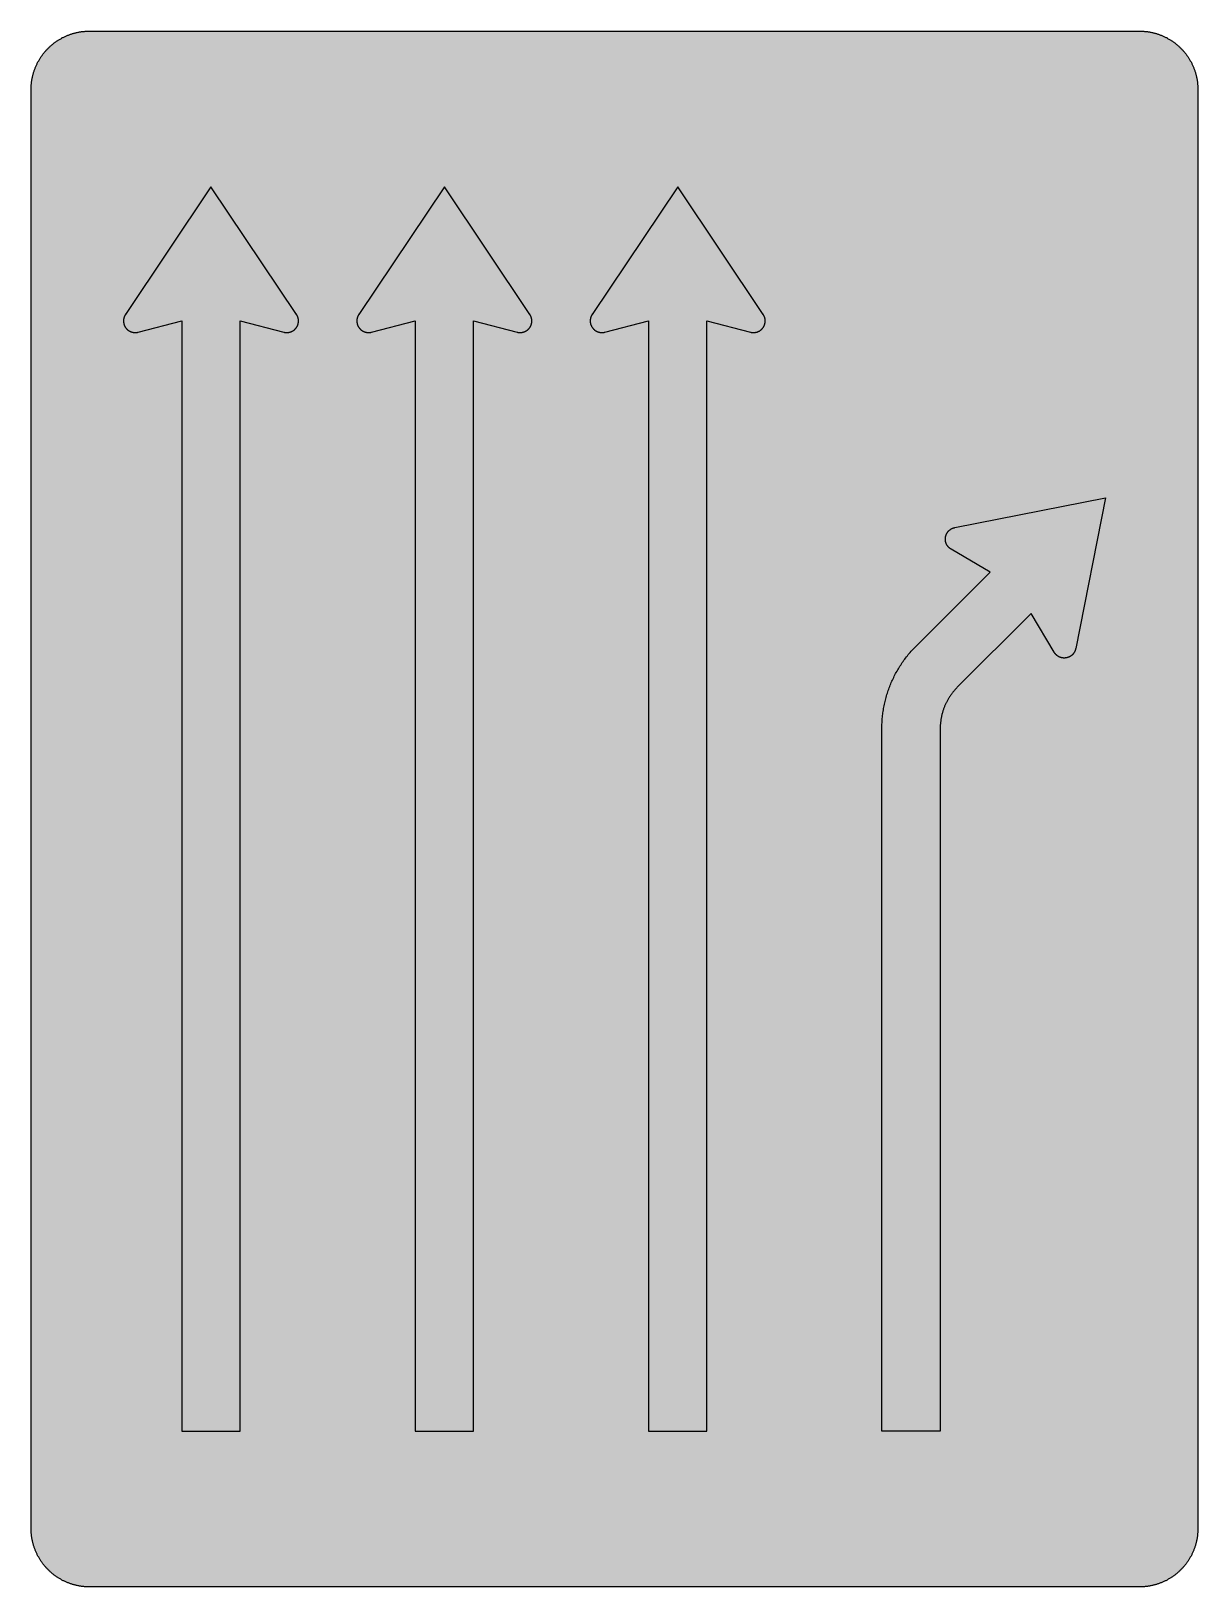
# Model space of a CAD drawing. Header units: millimetres. Extents: x 0 to 423, y 0 to 564.
import ezdxf

# ---------------------------------------------------------------- set-up
doc = ezdxf.new("R2010")
doc.units = ezdxf.units.MM

msp = doc.modelspace()

# ---------------------------------------------------------------- hatches: boundary and pattern name
for color, points in [(254, [(21.2189, 0.0537), (20.955, 0.0533), (20.6934, 0.0584), (20.4292, 0.066), (20.1676, 0.0787), (19.906, 0.094), (19.6469, 0.1118), (19.3853, 0.1321), (19.1262, 0.1549), (18.8671, 0.1829), (18.608, 0.2134), (18.349, 0.2464), (18.0924, 0.2845), (17.8359, 0.3251), (17.5793, 0.3683), (17.3253, 0.414), (17.0688, 0.4623), (16.8148, 0.5156), (16.5633, 0.5715), (16.3093, 0.6299), (16.0579, 0.6909), (15.809, 0.7544), (15.56, 0.823), (15.3111, 0.8941), (15.0622, 0.9677), (14.8158, 1.0439), (14.5694, 1.1227), (14.3256, 1.2065), (14.0818, 1.2903), (13.8379, 1.3792), (13.5966, 1.4707), (13.3579, 1.5672), (13.1191, 1.6637), (12.8803, 1.7628), (12.6441, 1.8669), (12.4079, 1.9736), (12.1742, 2.0803), (11.9405, 2.192), (11.7094, 2.3089), (11.4808, 2.4257), (11.2522, 2.5451), (11.0236, 2.6695), (10.7975, 2.794), (10.574, 2.9235), (10.3505, 3.0556), (10.1295, 3.1877), (9.9111, 3.3249), (9.6926, 3.4646), (9.4742, 3.6068), (9.2608, 3.7541), (9.0475, 3.9014), (8.8341, 4.0513), (8.6258, 4.2037), (8.4176, 4.3612), (8.2118, 4.5187), (8.0061, 4.6812), (7.8029, 4.8438), (7.6022, 5.0114), (7.4041, 5.1816), (7.206, 5.3518), (7.0129, 5.527), (6.8174, 5.7048), (6.6269, 5.8826), (6.4389, 6.0655), (6.2509, 6.2509), (6.0655, 6.4389), (5.8852, 6.6269), (5.7048, 6.8174), (5.527, 7.0104), (5.3518, 7.206), (5.1816, 7.4041), (5.0114, 7.6022), (4.8463, 7.8029), (4.6812, 8.0061), (4.5187, 8.2118), (4.3612, 8.4176), (4.2062, 8.6258), (4.0513, 8.8341), (3.9014, 9.0475), (3.7541, 9.2608), (3.6068, 9.4742), (3.4646, 9.6926), (3.3249, 9.9085), (3.1877, 10.1295), (3.0556, 10.3505), (2.9235, 10.574), (2.794, 10.7975), (2.6695, 11.0236), (2.5451, 11.2522), (2.4257, 11.4808), (2.3063, 11.7094), (2.192, 11.9405), (2.0803, 12.1742), (1.971, 12.4079), (1.8669, 12.6441), (1.7628, 12.8803), (1.6637, 13.1191), (1.5646, 13.3579), (1.4707, 13.5966), (1.3792, 13.8379), (1.2903, 14.0818), (1.2065, 14.3256), (1.1227, 14.5694), (1.0439, 14.8158), (0.9652, 15.0622), (0.8915, 15.3111), (0.823, 15.56), (0.7544, 15.809), (0.6883, 16.0604), (0.6274, 16.3119), (0.569, 16.5633), (0.5131, 16.8148), (0.4623, 17.0688), (0.4115, 17.3253), (0.3658, 17.5793), (0.3226, 17.8359), (0.2819, 18.0924), (0.2464, 18.3515), (0.2134, 18.608), (0.1829, 18.8671), (0.1549, 19.1262), (0.1295, 19.3878), (0.1092, 19.6469), (0.0914, 19.9085), (0.0762, 20.1701), (0.066, 20.4318), (0.0584, 20.6934), (0.0533, 20.955), (0.0508, 21.2192), (0.0522, 543.3314), (0.0533, 543.593), (0.0584, 543.8546), (0.066, 544.1188), (0.0762, 544.3804), (0.0914, 544.642), (0.1092, 544.9011), (0.1295, 545.1627), (0.1549, 545.4218), (0.1829, 545.6809), (0.2134, 545.94), (0.2464, 546.1991), (0.2819, 546.4556), (0.3226, 546.7121), (0.3658, 546.9687), (0.4115, 547.2227), (0.4623, 547.4792), (0.5131, 547.7332), (0.569, 547.9847), (0.6274, 548.2387), (0.6883, 548.4876), (0.7544, 548.7391), (0.823, 548.988), (0.8915, 549.2369), (0.9652, 549.4858), (1.0439, 549.7322), (1.1227, 549.9786), (1.2065, 550.2224), (1.2903, 550.4663), (1.3792, 550.7076), (1.4707, 550.9489), (1.5646, 551.1902), (1.6637, 551.4289), (1.7628, 551.6677), (1.8669, 551.9039), (1.971, 552.1401), (2.0803, 552.3738), (2.192, 552.6049), (2.3063, 552.8386), (2.4257, 553.0672), (2.5451, 553.2958), (2.6695, 553.5244), (2.794, 553.7505), (2.9235, 553.974), (3.0556, 554.1975), (3.1877, 554.4185), (3.3249, 554.6369), (3.4646, 554.8554), (3.6068, 555.0738), (3.7541, 555.2872), (3.9014, 555.5005), (4.0513, 555.7114), (4.2062, 555.9222), (4.3612, 556.1305), (4.5187, 556.3362), (4.6812, 556.5419), (4.8463, 556.7451), (5.0114, 556.9458), (5.1816, 557.1439), (5.3518, 557.342), (5.527, 557.5351), (5.7048, 557.7281), (5.8852, 557.9212), (6.0655, 558.1091), (6.2509, 558.2971), (6.4389, 558.4825), (6.6269, 558.6628), (6.8174, 558.8432), (7.0129, 559.021), (7.206, 559.1937), (7.4041, 559.3664), (7.6022, 559.5366), (7.8029, 559.7017), (8.0061, 559.8668), (8.2118, 560.0268), (8.4176, 560.1868), (8.6258, 560.3418), (8.8341, 560.4967), (9.0475, 560.6466), (9.2608, 560.7939), (9.4742, 560.9387), (9.6926, 561.0835), (9.9111, 561.2232), (10.1295, 561.3603), (10.3505, 561.4924), (10.574, 561.6245), (10.7975, 561.754), (11.0236, 561.8785), (11.2522, 562.0029), (11.4808, 562.1223), (11.7094, 562.2392), (11.9405, 562.356), (12.1742, 562.4678), (12.4079, 562.5744), (12.6441, 562.6811), (12.8803, 562.7853), (13.1191, 562.8843), (13.3579, 562.9834), (13.5966, 563.0774), (13.8379, 563.1688), (14.0818, 563.2577), (14.3256, 563.3415), (14.5694, 563.4253), (14.8158, 563.5041), (15.0622, 563.5803), (15.3111, 563.6539), (15.56, 563.7251), (15.809, 563.7936), (16.0579, 563.8571), (16.3093, 563.9206), (16.5633, 563.9791), (16.8148, 564.0349), (17.0688, 564.0857), (17.3253, 564.1365), (17.5793, 564.1823), (17.8359, 564.2254), (18.0924, 564.2635), (18.349, 564.3016), (18.608, 564.3347), (18.8671, 564.3651), (19.1262, 564.3931), (19.3853, 564.4185), (19.6469, 564.4388), (19.906, 564.4566), (20.1676, 564.4718), (20.4292, 564.482), (20.6934, 564.4896), (20.955, 564.4947), (21.2166, 564.4972), (402.2189, 564.4981), (402.4808, 564.4947), (402.7424, 564.4896), (403.0066, 564.482), (403.2682, 564.4718), (403.5298, 564.4566), (403.7889, 564.4388), (404.0505, 564.4185), (404.3096, 564.3931), (404.5687, 564.3651), (404.8277, 564.3347), (405.0868, 564.3016), (405.3434, 564.2635), (405.5999, 564.2254), (405.8564, 564.1823), (406.113, 564.1365), (406.367, 564.0857), (406.621, 564.0349), (406.875, 563.9791), (407.1264, 563.9206), (407.3779, 563.8571), (407.6268, 563.7936), (407.8783, 563.7251), (408.1272, 563.6539), (408.3736, 563.5803), (408.62, 563.5041), (408.8663, 563.4253), (409.1102, 563.3415), (409.354, 563.2577), (409.5979, 563.1688), (409.8392, 563.0774), (410.0805, 562.9834), (410.3192, 562.8843), (410.5554, 562.7853), (410.7942, 562.6811), (411.0279, 562.5744), (411.2616, 562.4678), (411.4952, 562.356), (411.7264, 562.2392), (411.9575, 562.1223), (412.1861, 562.0029), (412.4122, 561.8785), (412.6382, 561.754), (412.8643, 561.6245), (413.0853, 561.4924), (413.3063, 561.3603), (413.5272, 561.2232), (413.7457, 561.0835), (413.9616, 560.9387), (414.1775, 560.7939), (414.3908, 560.6466), (414.6017, 560.4967), (414.8125, 560.3418), (415.0208, 560.1868), (415.2265, 560.0268), (415.4297, 559.8668), (415.6329, 559.7017), (415.8336, 559.5366), (416.0342, 559.3664), (416.2298, 559.1937), (416.4254, 559.021), (416.6184, 558.8432), (416.8089, 558.6628), (416.9994, 558.4825), (417.1848, 558.2971), (417.3703, 558.1091), (417.5531, 557.9212), (417.7335, 557.7281), (417.9087, 557.5351), (418.084, 557.342), (418.2567, 557.1439), (418.4244, 556.9458), (418.592, 556.7451), (418.7546, 556.5419), (418.9171, 556.3362), (419.0746, 556.1305), (419.2321, 555.9222), (419.3845, 555.7114), (419.5369, 555.5005), (419.6842, 555.2872), (419.829, 555.0738), (419.9712, 554.8554), (420.1109, 554.6369), (420.2481, 554.4185), (420.3827, 554.1975), (420.5148, 553.974), (420.6418, 553.7505), (420.7688, 553.5244), (420.8907, 553.2958), (421.0126, 553.0672), (421.1295, 552.8386), (421.2438, 552.6049), (421.3555, 552.3738), (421.4647, 552.1401), (421.5689, 551.9039), (421.673, 551.6677), (421.7746, 551.4289), (421.8711, 551.1902), (421.9651, 550.9489), (422.0566, 550.7076), (422.1455, 550.4663), (422.2318, 550.2224), (422.3131, 549.9786), (422.3918, 549.7322), (422.4706, 549.4858), (422.5442, 549.2369), (422.6128, 548.988), (422.6814, 548.7391), (422.7449, 548.4876), (422.8084, 548.2387), (422.8668, 547.9847), (422.9227, 547.7332), (422.9735, 547.4792), (423.0243, 547.2227), (423.07, 546.9687), (423.1132, 546.7121), (423.1513, 546.4556), (423.1894, 546.1991), (423.2224, 545.94), (423.2529, 545.6809), (423.2808, 545.4218), (423.3037, 545.1627), (423.3266, 544.9011), (423.3443, 544.642), (423.357, 544.3804), (423.3697, 544.1188), (423.3774, 543.8546), (423.3824, 543.593), (423.385, 543.3314), (423.3855, 21.2203), (423.3824, 20.955), (423.3774, 20.6934), (423.3697, 20.4318), (423.357, 20.1701), (423.3443, 19.9085), (423.3266, 19.6469), (423.3037, 19.3878), (423.2808, 19.1262), (423.2529, 18.8671), (423.2224, 18.608), (423.1894, 18.3515), (423.1513, 18.0924), (423.1132, 17.8359), (423.07, 17.5793), (423.0243, 17.3253), (422.9735, 17.0688), (422.9227, 16.8148), (422.8668, 16.5633), (422.8084, 16.3119), (422.7449, 16.0604), (422.6814, 15.809), (422.6128, 15.56), (422.5442, 15.3111), (422.4706, 15.0622), (422.3918, 14.8158), (422.3131, 14.5694), (422.2318, 14.3256), (422.1455, 14.0818), (422.0566, 13.8379), (421.9651, 13.5966), (421.8711, 13.3579), (421.7746, 13.1191), (421.673, 12.8803), (421.5689, 12.6441), (421.4647, 12.4079), (421.3555, 12.1742), (421.2438, 11.9405), (421.1295, 11.7094), (421.0126, 11.4808), (420.8907, 11.2522), (420.7688, 11.0236), (420.6418, 10.7975), (420.5148, 10.574), (420.3827, 10.3505), (420.2481, 10.1295), (420.1109, 9.9085), (419.9712, 9.6926), (419.829, 9.4742), (419.6842, 9.2608), (419.5369, 9.0475), (419.3845, 8.8341), (419.2321, 8.6258), (419.0746, 8.4176), (418.9171, 8.2118), (418.7546, 8.0061), (418.592, 7.8029), (418.4244, 7.6022), (418.2567, 7.4041), (418.084, 7.206), (417.9087, 7.0104), (417.7335, 6.8174), (417.5531, 6.6269), (417.3703, 6.4389), (417.1848, 6.2509), (416.9994, 6.0655), (416.8089, 5.8826), (416.6184, 5.7048), (416.4254, 5.527), (416.2298, 5.3518), (416.0342, 5.1816), (415.8336, 5.0114), (415.6329, 4.8438), (415.4297, 4.6812), (415.2265, 4.5187), (415.0208, 4.3612), (414.8125, 4.2037), (414.6017, 4.0513), (414.3908, 3.9014), (414.1775, 3.7541), (413.9616, 3.6068), (413.7457, 3.4646), (413.5272, 3.3249), (413.3063, 3.1877), (413.0853, 3.0556), (412.8643, 2.9235), (412.6382, 2.794), (412.4122, 2.6695), (412.1861, 2.5451), (411.9575, 2.4257), (411.7264, 2.3089), (411.4952, 2.192), (411.2616, 2.0803), (411.0279, 1.9736), (410.7942, 1.8669), (410.5554, 1.7628), (410.3192, 1.6637), (410.0805, 1.5672), (409.8392, 1.4707), (409.5979, 1.3792), (409.354, 1.2903), (409.1102, 1.2065), (408.8663, 1.1227), (408.62, 1.0439), (408.3736, 0.9677), (408.1272, 0.8941), (407.8783, 0.823), (407.6268, 0.7544), (407.3779, 0.6909), (407.1264, 0.6299), (406.875, 0.5715), (406.621, 0.5156), (406.367, 0.4623), (406.113, 0.414), (405.8564, 0.3683), (405.5999, 0.3251), (405.3434, 0.2845), (405.0868, 0.2464), (404.8277, 0.2134), (404.5687, 0.1829), (404.3096, 0.1549), (404.0505, 0.1321), (403.7889, 0.1118), (403.5298, 0.094), (403.2682, 0.0787), (403.0066, 0.066), (402.7424, 0.0584), (402.4808, 0.0533), (402.2166, 0.0533)]), (59, [(75.8994, 459.3703), (91.7744, 455.2703), (91.7905, 455.2645), (91.8058, 455.262), (91.821, 455.2569), (91.8388, 455.2518), (91.854, 455.2493), (91.8718, 455.2442), (91.887, 455.2417), (91.9023, 455.2366), (91.9201, 455.234), (91.9353, 455.2315), (91.9531, 455.2264), (91.9683, 455.2239), (91.9861, 455.2213), (92.0013, 455.2163), (92.0191, 455.2137), (92.0344, 455.2112), (92.0496, 455.2086), (92.0674, 455.2036), (92.0826, 455.201), (92.1004, 455.1985), (92.1156, 455.1959), (92.1334, 455.1934), (92.1487, 455.1909), (92.1664, 455.1883), (92.1817, 455.1858), (92.1995, 455.1832), (92.2147, 455.1807), (92.2325, 455.1782), (92.2477, 455.1756), (92.2655, 455.1731), (92.2807, 455.1705), (92.2985, 455.168), (92.3138, 455.168), (92.3315, 455.1655), (92.3493, 455.1629), (92.3646, 455.1604), (92.3823, 455.1604), (92.3976, 455.1578), (92.4154, 455.1553), (92.4306, 455.1553), (92.4484, 455.1528), (92.4636, 455.1502), (92.4814, 455.1502), (92.4966, 455.1477), (92.5144, 455.1477), (92.5322, 455.1451), (92.5474, 455.1451), (92.5652, 455.1451), (92.5805, 455.1426), (92.5982, 455.1426), (92.6135, 455.1401), (92.6313, 455.1401), (92.6465, 455.1401), (92.6643, 455.1401), (92.6821, 455.1375), (92.6973, 455.1375), (92.7151, 455.1375), (92.7303, 455.1375), (92.7481, 455.1375), (92.7659, 455.135), (92.7811, 455.135), (92.7989, 455.135), (92.8141, 455.135), (92.8319, 455.135), (92.9411, 455.1375), (93.0504, 455.1401), (93.157, 455.1477), (93.2637, 455.1578), (93.3704, 455.1705), (93.4771, 455.1832), (93.5812, 455.201), (93.6854, 455.2213), (93.787, 455.2442), (93.8886, 455.2696), (93.9902, 455.295), (94.0918, 455.3255), (94.1883, 455.3585), (94.2873, 455.3915), (94.3839, 455.4296), (94.4804, 455.4677), (94.5744, 455.5084), (94.6658, 455.5541), (94.7598, 455.5998), (94.8487, 455.6455), (94.9401, 455.6963), (95.0265, 455.7497), (95.1128, 455.803), (95.1992, 455.8589), (95.283, 455.9173), (95.3643, 455.9757), (95.4456, 456.0392), (95.5243, 456.1027), (95.6031, 456.1688), (95.6793, 456.2348), (95.7529, 456.3034), (95.824, 456.3745), (95.8952, 456.4482), (95.9663, 456.5218), (96.0323, 456.598), (96.0984, 456.6768), (96.1619, 456.7555), (96.2228, 456.8368), (96.2838, 456.9181), (96.3422, 457.0019), (96.3981, 457.0882), (96.4514, 457.1746), (96.5048, 457.261), (96.553, 457.3499), (96.6013, 457.4413), (96.647, 457.5327), (96.6902, 457.6267), (96.7334, 457.7207), (96.7715, 457.8172), (96.807, 457.9137), (96.8426, 458.0103), (96.8756, 458.1093), (96.9035, 458.2109), (96.9315, 458.31), (96.9569, 458.4116), (96.9797, 458.5157), (96.9975, 458.6199), (97.0153, 458.724), (97.0305, 458.8307), (97.0432, 458.9374), (97.0534, 459.044), (97.0585, 459.1507), (97.0636, 459.2599), (97.0661, 459.3692), (97.0636, 459.4073), (97.0636, 459.4479), (97.0636, 459.486), (97.061, 459.5266), (97.061, 459.5647), (97.0585, 459.6054), (97.0559, 459.6435), (97.0534, 459.6816), (97.0509, 459.7222), (97.0458, 459.7603), (97.0432, 459.7984), (97.0382, 459.8391), (97.0356, 459.8772), (97.0305, 459.9153), (97.0255, 459.9534), (97.0178, 459.9915), (97.0128, 460.0321), (97.0077, 460.0702), (97.0001, 460.1083), (96.9924, 460.1464), (96.9848, 460.1845), (96.9772, 460.2226), (96.9696, 460.2607), (96.962, 460.2988), (96.9518, 460.3369), (96.9442, 460.375), (96.934, 460.4131), (96.9239, 460.4512), (96.9137, 460.4868), (96.9035, 460.5249), (96.8934, 460.563), (96.8832, 460.5985), (96.8705, 460.6366), (96.8604, 460.6747), (96.8477, 460.7103), (96.835, 460.7484), (96.8223, 460.7839), (96.8096, 460.822), (96.7943, 460.8576), (96.7816, 460.8932), (96.7664, 460.9313), (96.7537, 460.9668), (96.7384, 461.0024), (96.7232, 461.0379), (96.708, 461.0735), (96.6902, 461.1091), (96.6749, 461.1446), (96.6597, 461.1802), (96.6419, 461.2157), (96.6241, 461.2513), (96.6064, 461.2843), (96.5886, 461.3199), (96.5708, 461.3554), (96.553, 461.3885), (96.5327, 461.424), (96.5149, 461.457), (96.4946, 461.4901), (96.4743, 461.5256), (96.454, 461.5586), (96.4336, 461.5917), (96.4133, 461.6247), (96.393, 461.6577), (96.3727, 461.6907), (96.3498, 461.7237), (65.3161, 508.0536), (34.2829, 461.7251), (34.2595, 461.6907), (34.2392, 461.6577), (34.2163, 461.6247), (34.196, 461.5917), (34.1757, 461.5586), (34.1554, 461.5256), (34.1351, 461.4901), (34.1173, 461.457), (34.097, 461.424), (34.0792, 461.3885), (34.0614, 461.3554), (34.0411, 461.3199), (34.0233, 461.2843), (34.0055, 461.2513), (33.9903, 461.2157), (33.9725, 461.1802), (33.9547, 461.1446), (33.9395, 461.1091), (33.9242, 461.0735), (33.909, 461.0379), (33.8938, 461.0024), (33.8785, 460.9668), (33.8633, 460.9313), (33.8506, 460.8932), (33.8353, 460.8576), (33.8226, 460.822), (33.8099, 460.7839), (33.7972, 460.7484), (33.7845, 460.7103), (33.7718, 460.6747), (33.7591, 460.6366), (33.749, 460.5985), (33.7363, 460.563), (33.7261, 460.5249), (33.716, 460.4868), (33.7058, 460.4512), (33.6956, 460.4131), (33.6855, 460.375), (33.6779, 460.3369), (33.6677, 460.2988), (33.6601, 460.2607), (33.6525, 460.2226), (33.6448, 460.1845), (33.6372, 460.1464), (33.6296, 460.1083), (33.6245, 460.0702), (33.6169, 460.0321), (33.6118, 459.9915), (33.6067, 459.9534), (33.5991, 459.9153), (33.5966, 459.8772), (33.5915, 459.8391), (33.5864, 459.7984), (33.5839, 459.7603), (33.5788, 459.7222), (33.5763, 459.6816), (33.5737, 459.6435), (33.5712, 459.6054), (33.5686, 459.5647), (33.5686, 459.5266), (33.5661, 459.486), (33.5661, 459.4479), (33.5661, 459.4073), (33.5661, 459.3692), (33.5661, 459.2599), (33.5712, 459.1507), (33.5763, 459.044), (33.5864, 458.9374), (33.5991, 458.8307), (33.6144, 458.724), (33.6321, 458.6199), (33.6499, 458.5157), (33.6728, 458.4116), (33.6982, 458.31), (33.7261, 458.2109), (33.7541, 458.1093), (33.7871, 458.0103), (33.8226, 457.9137), (33.8582, 457.8172), (33.8988, 457.7207), (33.9395, 457.6267), (33.9827, 457.5327), (34.0284, 457.4413), (34.0766, 457.3499), (34.1249, 457.261), (34.1782, 457.1746), (34.2316, 457.0882), (34.2875, 457.0019), (34.3459, 456.9181), (34.4068, 456.8368), (34.4678, 456.7555), (34.5313, 456.6768), (34.5973, 456.598), (34.6659, 456.5218), (34.7345, 456.4482), (34.8056, 456.3745), (34.8767, 456.3034), (34.9529, 456.2348), (35.0291, 456.1688), (35.1053, 456.1027), (35.1841, 456.0392), (35.2654, 455.9757), (35.3492, 455.9173), (35.4305, 455.8589), (35.5168, 455.803), (35.6032, 455.7497), (35.6921, 455.6963), (35.781, 455.6455), (35.8724, 455.5998), (35.9639, 455.5541), (36.0553, 455.5084), (36.1518, 455.4677), (36.2458, 455.4296), (36.3423, 455.3915), (36.4414, 455.3585), (36.5404, 455.3255), (36.6395, 455.295), (36.7411, 455.2696), (36.8427, 455.2442), (36.9443, 455.2213), (37.0484, 455.201), (37.1526, 455.1832), (37.2593, 455.1705), (37.3659, 455.1578), (37.4726, 455.1477), (37.5793, 455.1401), (37.6885, 455.1375), (37.7977, 455.135), (37.8155, 455.135), (37.8308, 455.135), (37.8485, 455.135), (37.8663, 455.135), (37.8816, 455.1375), (37.8993, 455.1375), (37.9146, 455.1375), (37.9324, 455.1375), (37.9501, 455.1375), (37.9654, 455.1401), (37.9832, 455.1401), (37.9984, 455.1401), (38.0162, 455.1401), (38.034, 455.1426), (38.0492, 455.1426), (38.067, 455.1451), (38.0822, 455.1451), (38.1, 455.1451), (38.1152, 455.1477), (38.133, 455.1477), (38.1508, 455.1502), (38.166, 455.1502), (38.1838, 455.1528), (38.1991, 455.1553), (38.2168, 455.1553), (38.2321, 455.1578), (38.2499, 455.1604), (38.2651, 455.1604), (38.2829, 455.1629), (38.3007, 455.1655), (38.3159, 455.168), (38.3337, 455.168), (38.3489, 455.1705), (38.3667, 455.1731), (38.3819, 455.1756), (38.3997, 455.1782), (38.415, 455.1807), (38.4327, 455.1832), (38.448, 455.1858), (38.4658, 455.1883), (38.481, 455.1909), (38.4988, 455.1934), (38.514, 455.1959), (38.5318, 455.1985), (38.547, 455.201), (38.5623, 455.2036), (38.5801, 455.2086), (38.5953, 455.2112), (38.6131, 455.2137), (38.6283, 455.2163), (38.6461, 455.2213), (38.6613, 455.2239), (38.6791, 455.2264), (38.6944, 455.2315), (38.7096, 455.234), (38.7274, 455.2366), (38.7426, 455.2417), (38.7604, 455.2442), (38.7756, 455.2493), (38.7909, 455.2518), (38.8087, 455.2569), (38.8239, 455.262), (38.8391, 455.2645), (38.8569, 455.2696), (54.7328, 459.3703), (54.7328, 56.4981), (75.8994, 56.4981)]), (59, [(160.5661, 459.3703), (176.4411, 455.2703), (176.4563, 455.2645), (176.4716, 455.262), (176.4894, 455.2569), (176.5046, 455.2518), (176.5224, 455.2493), (176.5376, 455.2442), (176.5529, 455.2417), (176.5706, 455.2366), (176.5859, 455.234), (176.6037, 455.2315), (176.6189, 455.2264), (176.6367, 455.2239), (176.6519, 455.2213), (176.6672, 455.2163), (176.6849, 455.2137), (176.7002, 455.2112), (176.718, 455.2086), (176.7332, 455.2036), (176.751, 455.201), (176.7662, 455.1985), (176.784, 455.1959), (176.7992, 455.1934), (176.817, 455.1909), (176.8323, 455.1883), (176.85, 455.1858), (176.8653, 455.1832), (176.8831, 455.1807), (176.8983, 455.1782), (176.9161, 455.1756), (176.9313, 455.1731), (176.9491, 455.1705), (176.9643, 455.168), (176.9821, 455.168), (176.9974, 455.1655), (177.0151, 455.1629), (177.0304, 455.1604), (177.0482, 455.1604), (177.0634, 455.1578), (177.0812, 455.1553), (177.099, 455.1553), (177.1142, 455.1528), (177.132, 455.1502), (177.1472, 455.1502), (177.165, 455.1477), (177.1802, 455.1477), (177.198, 455.1451), (177.2133, 455.1451), (177.231, 455.1451), (177.2488, 455.1426), (177.2641, 455.1426), (177.2818, 455.1401), (177.2971, 455.1401), (177.3149, 455.1401), (177.3301, 455.1401), (177.3479, 455.1375), (177.3657, 455.1375), (177.3809, 455.1375), (177.3987, 455.1375), (177.4139, 455.1375), (177.4317, 455.135), (177.4469, 455.135), (177.4647, 455.135), (177.4825, 455.135), (177.4977, 455.135), (177.607, 455.1375), (177.7162, 455.1401), (177.8229, 455.1477), (177.9321, 455.1578), (178.0362, 455.1705), (178.1429, 455.1832), (178.247, 455.201), (178.3512, 455.2213), (178.4553, 455.2442), (178.5569, 455.2696), (178.6585, 455.295), (178.7576, 455.3255), (178.8566, 455.3585), (178.9532, 455.3915), (179.0497, 455.4296), (179.1462, 455.4677), (179.2402, 455.5084), (179.3342, 455.5541), (179.4256, 455.5998), (179.517, 455.6455), (179.6059, 455.6963), (179.6923, 455.7497), (179.7812, 455.803), (179.865, 455.8589), (179.9488, 455.9173), (180.0301, 455.9757), (180.1114, 456.0392), (180.1901, 456.1027), (180.2689, 456.1688), (180.3451, 456.2348), (180.4187, 456.3034), (180.4924, 456.3745), (180.5635, 456.4482), (180.6321, 456.5218), (180.6981, 456.598), (180.7642, 456.6768), (180.8277, 456.7555), (180.8912, 456.8368), (180.9496, 456.9181), (181.008, 457.0019), (181.0639, 457.0882), (181.1198, 457.1746), (181.1706, 457.261), (181.2214, 457.3499), (181.2696, 457.4413), (181.3154, 457.5327), (181.3585, 457.6267), (181.3992, 457.7207), (181.4373, 457.8172), (181.4754, 457.9137), (181.5084, 458.0103), (181.5414, 458.1093), (181.5719, 458.2109), (181.5973, 458.31), (181.6227, 458.4116), (181.6456, 458.5157), (181.6659, 458.6199), (181.6837, 458.724), (181.6964, 458.8307), (181.7091, 458.9374), (181.7192, 459.044), (181.7268, 459.1507), (181.7294, 459.2599), (181.7319, 459.3692), (181.7319, 459.4073), (181.7319, 459.4479), (181.7294, 459.486), (181.7294, 459.5266), (181.7268, 459.5647), (181.7243, 459.6054), (181.7218, 459.6435), (181.7192, 459.6816), (181.7167, 459.7222), (181.7141, 459.7603), (181.7091, 459.7984), (181.7065, 459.8391), (181.7014, 459.8772), (181.6964, 459.9153), (181.6913, 459.9534), (181.6862, 459.9915), (181.6786, 460.0321), (181.6735, 460.0702), (181.6659, 460.1083), (181.6608, 460.1464), (181.6532, 460.1845), (181.6456, 460.2226), (181.6379, 460.2607), (181.6278, 460.2988), (181.6202, 460.3369), (181.61, 460.375), (181.6024, 460.4131), (181.5922, 460.4512), (181.5821, 460.4868), (181.5719, 460.5249), (181.5592, 460.563), (181.549, 460.5985), (181.5389, 460.6366), (181.5262, 460.6747), (181.5135, 460.7103), (181.5008, 460.7484), (181.4881, 460.7839), (181.4754, 460.822), (181.4627, 460.8576), (181.4474, 460.8932), (181.4347, 460.9313), (181.4195, 460.9668), (181.4043, 461.0024), (181.389, 461.0379), (181.3738, 461.0735), (181.3585, 461.1091), (181.3408, 461.1446), (181.3255, 461.1802), (181.3077, 461.2157), (181.29, 461.2513), (181.2747, 461.2843), (181.2569, 461.3199), (181.2366, 461.3554), (181.2188, 461.3885), (181.2011, 461.424), (181.1807, 461.457), (181.163, 461.4901), (181.1426, 461.5256), (181.1223, 461.5586), (181.102, 461.5917), (181.0817, 461.6247), (181.0588, 461.6577), (181.0385, 461.6907), (181.0156, 461.7237), (149.9828, 508.0536), (118.9496, 461.7251), (118.9253, 461.6907), (118.905, 461.6577), (118.8847, 461.6247), (118.8644, 461.5917), (118.8441, 461.5586), (118.8237, 461.5256), (118.8034, 461.4901), (118.7831, 461.457), (118.7653, 461.424), (118.745, 461.3885), (118.7272, 461.3554), (118.7094, 461.3199), (118.6917, 461.2843), (118.6739, 461.2513), (118.6561, 461.2157), (118.6383, 461.1802), (118.6231, 461.1446), (118.6053, 461.1091), (118.5901, 461.0735), (118.5748, 461.0379), (118.5596, 461.0024), (118.5443, 460.9668), (118.5291, 460.9313), (118.5164, 460.8932), (118.5012, 460.8576), (118.4885, 460.822), (118.4758, 460.7839), (118.4631, 460.7484), (118.4504, 460.7103), (118.4377, 460.6747), (118.425, 460.6366), (118.4148, 460.5985), (118.4046, 460.563), (118.3919, 460.5249), (118.3818, 460.4868), (118.3716, 460.4512), (118.3615, 460.4131), (118.3538, 460.375), (118.3437, 460.3369), (118.3361, 460.2988), (118.3259, 460.2607), (118.3183, 460.2226), (118.3107, 460.1845), (118.303, 460.1464), (118.2954, 460.1083), (118.2903, 460.0702), (118.2827, 460.0321), (118.2776, 459.9915), (118.2726, 459.9534), (118.2675, 459.9153), (118.2624, 459.8772), (118.2573, 459.8391), (118.2522, 459.7984), (118.2497, 459.7603), (118.2472, 459.7222), (118.2421, 459.6816), (118.2395, 459.6435), (118.237, 459.6054), (118.237, 459.5647), (118.2345, 459.5266), (118.2319, 459.486), (118.2319, 459.4479), (118.2319, 459.4073), (118.2319, 459.3692), (118.2319, 459.2599), (118.237, 459.1507), (118.2446, 459.044), (118.2522, 458.9374), (118.2649, 458.8307), (118.2802, 458.724), (118.298, 458.6199), (118.3183, 458.5157), (118.3411, 458.4116), (118.364, 458.31), (118.3919, 458.2109), (118.4224, 458.1093), (118.4529, 458.0103), (118.4885, 457.9137), (118.524, 457.8172), (118.5647, 457.7207), (118.6053, 457.6267), (118.6485, 457.5327), (118.6942, 457.4413), (118.7425, 457.3499), (118.7933, 457.261), (118.8441, 457.1746), (118.8974, 457.0882), (118.9558, 457.0019), (119.0117, 456.9181), (119.0727, 456.8368), (119.1336, 456.7555), (119.1997, 456.6768), (119.2632, 456.598), (119.3317, 456.5218), (119.4003, 456.4482), (119.4714, 456.3745), (119.5451, 456.3034), (119.6188, 456.2348), (119.695, 456.1688), (119.7712, 456.1027), (119.8524, 456.0392), (119.9312, 455.9757), (120.015, 455.9173), (120.0988, 455.8589), (120.1826, 455.803), (120.269, 455.7497), (120.3579, 455.6963), (120.4468, 455.6455), (120.5382, 455.5998), (120.6297, 455.5541), (120.7237, 455.5084), (120.8176, 455.4677), (120.9142, 455.4296), (121.0107, 455.3915), (121.1072, 455.3585), (121.2063, 455.3255), (121.3053, 455.295), (121.4069, 455.2696), (121.5085, 455.2442), (121.6127, 455.2213), (121.7168, 455.201), (121.8209, 455.1832), (121.9251, 455.1705), (122.0318, 455.1578), (122.1384, 455.1477), (122.2477, 455.1401), (122.3543, 455.1375), (122.4661, 455.135), (122.4813, 455.135), (122.4991, 455.135), (122.5144, 455.135), (122.5321, 455.135), (122.5499, 455.1375), (122.5652, 455.1375), (122.5829, 455.1375), (122.5982, 455.1375), (122.616, 455.1375), (122.6337, 455.1401), (122.649, 455.1401), (122.6668, 455.1401), (122.682, 455.1401), (122.6998, 455.1426), (122.715, 455.1426), (122.7328, 455.1451), (122.7506, 455.1451), (122.7658, 455.1451), (122.7836, 455.1477), (122.7988, 455.1477), (122.8166, 455.1502), (122.8319, 455.1502), (122.8496, 455.1528), (122.8674, 455.1553), (122.8827, 455.1553), (122.9004, 455.1578), (122.9157, 455.1604), (122.9335, 455.1604), (122.9487, 455.1629), (122.9665, 455.1655), (122.9817, 455.168), (122.9995, 455.168), (123.0147, 455.1705), (123.0325, 455.1731), (123.0478, 455.1756), (123.0655, 455.1782), (123.0808, 455.1807), (123.0986, 455.1832), (123.1138, 455.1858), (123.1316, 455.1883), (123.1468, 455.1909), (123.1646, 455.1934), (123.1798, 455.1959), (123.1976, 455.1985), (123.2129, 455.201), (123.2306, 455.2036), (123.2459, 455.2086), (123.2637, 455.2112), (123.2789, 455.2137), (123.2967, 455.2163), (123.3119, 455.2213), (123.3272, 455.2239), (123.3449, 455.2264), (123.3602, 455.2315), (123.378, 455.234), (123.3932, 455.2366), (123.411, 455.2417), (123.4262, 455.2442), (123.4415, 455.2493), (123.4592, 455.2518), (123.4745, 455.2569), (123.4897, 455.262), (123.5075, 455.2645), (123.5227, 455.2696), (139.3994, 459.3703), (139.3994, 56.4981), (160.5661, 56.4981)]), (59, [(245.2328, 459.3703), (261.1078, 455.2703), (261.1222, 455.2645), (261.1399, 455.262), (261.1552, 455.2569), (261.1704, 455.2518), (261.1882, 455.2493), (261.2034, 455.2442), (261.2212, 455.2417), (261.2365, 455.2366), (261.2542, 455.234), (261.2695, 455.2315), (261.2847, 455.2264), (261.3025, 455.2239), (261.3177, 455.2213), (261.3355, 455.2163), (261.3508, 455.2137), (261.3685, 455.2112), (261.3838, 455.2086), (261.4016, 455.2036), (261.4168, 455.201), (261.4346, 455.1985), (261.4498, 455.1959), (261.4676, 455.1934), (261.4828, 455.1909), (261.5006, 455.1883), (261.5159, 455.1858), (261.5336, 455.1832), (261.5489, 455.1807), (261.5667, 455.1782), (261.5819, 455.1756), (261.5997, 455.1731), (261.6149, 455.1705), (261.6327, 455.168), (261.6479, 455.168), (261.6657, 455.1655), (261.681, 455.1629), (261.6987, 455.1604), (261.714, 455.1604), (261.7318, 455.1578), (261.747, 455.1553), (261.7648, 455.1553), (261.78, 455.1528), (261.7978, 455.1502), (261.8156, 455.1502), (261.8308, 455.1477), (261.8486, 455.1477), (261.8638, 455.1451), (261.8816, 455.1451), (261.8969, 455.1451), (261.9146, 455.1426), (261.9299, 455.1426), (261.9477, 455.1401), (261.9654, 455.1401), (261.9807, 455.1401), (261.9985, 455.1401), (262.0137, 455.1375), (262.0315, 455.1375), (262.0467, 455.1375), (262.0645, 455.1375), (262.0823, 455.1375), (262.0975, 455.135), (262.1153, 455.135), (262.1305, 455.135), (262.1483, 455.135), (262.1661, 455.135), (262.2753, 455.1375), (262.382, 455.1401), (262.4912, 455.1477), (262.5979, 455.1578), (262.7046, 455.1705), (262.8087, 455.1832), (262.9154, 455.201), (263.017, 455.2213), (263.1211, 455.2442), (263.2227, 455.2696), (263.3243, 455.295), (263.4234, 455.3255), (263.5225, 455.3585), (263.6215, 455.3915), (263.718, 455.4296), (263.812, 455.4677), (263.906, 455.5084), (264, 455.5541), (264.0914, 455.5998), (264.1829, 455.6455), (264.2718, 455.6963), (264.3607, 455.7497), (264.447, 455.803), (264.5308, 455.8589), (264.6147, 455.9173), (264.6985, 455.9757), (264.7798, 456.0392), (264.8585, 456.1027), (264.9347, 456.1688), (265.0109, 456.2348), (265.0846, 456.3034), (265.1582, 456.3745), (265.2293, 456.4482), (265.2979, 456.5218), (265.3665, 456.598), (265.4325, 456.6768), (265.496, 456.7555), (265.557, 456.8368), (265.618, 456.9181), (265.6764, 457.0019), (265.7323, 457.0882), (265.7856, 457.1746), (265.8364, 457.261), (265.8872, 457.3499), (265.9355, 457.4413), (265.9812, 457.5327), (266.0244, 457.6267), (266.065, 457.7207), (266.1056, 457.8172), (266.1412, 457.9137), (266.1768, 458.0103), (266.2072, 458.1093), (266.2377, 458.2109), (266.2657, 458.31), (266.2911, 458.4116), (266.3114, 458.5157), (266.3317, 458.6199), (266.3495, 458.724), (266.3647, 458.8307), (266.3774, 458.9374), (266.385, 459.044), (266.3927, 459.1507), (266.3977, 459.2599), (266.3977, 459.3692), (266.3977, 459.4073), (266.3977, 459.4479), (266.3977, 459.486), (266.3952, 459.5266), (266.3927, 459.5647), (266.3927, 459.6054), (266.3901, 459.6435), (266.3876, 459.6816), (266.3825, 459.7222), (266.38, 459.7603), (266.3774, 459.7984), (266.3723, 459.8391), (266.3673, 459.8772), (266.3622, 459.9153), (266.3571, 459.9534), (266.352, 459.9915), (266.3469, 460.0321), (266.3393, 460.0702), (266.3342, 460.1083), (266.3266, 460.1464), (266.319, 460.1845), (266.3114, 460.2226), (266.3038, 460.2607), (266.2961, 460.2988), (266.286, 460.3369), (266.2784, 460.375), (266.2682, 460.4131), (266.258, 460.4512), (266.2479, 460.4868), (266.2377, 460.5249), (266.2276, 460.563), (266.2149, 460.5985), (266.2047, 460.6366), (266.192, 460.6747), (266.1793, 460.7103), (266.1691, 460.7484), (266.1539, 460.7839), (266.1412, 460.822), (266.1285, 460.8576), (266.1158, 460.8932), (266.1006, 460.9313), (266.0853, 460.9668), (266.0701, 461.0024), (266.0548, 461.0379), (266.0396, 461.0735), (266.0244, 461.1091), (266.0091, 461.1446), (265.9913, 461.1802), (265.9761, 461.2157), (265.9583, 461.2513), (265.9405, 461.2843), (265.9228, 461.3199), (265.905, 461.3554), (265.8847, 461.3885), (265.8669, 461.424), (265.8491, 461.457), (265.8288, 461.4901), (265.8085, 461.5256), (265.7881, 461.5586), (265.7678, 461.5917), (265.7475, 461.6247), (265.7272, 461.6577), (265.7043, 461.6907), (265.684, 461.7237), (234.6494, 508.0536), (203.6163, 461.7251), (203.5937, 461.6907), (203.5708, 461.6577), (203.5505, 461.6247), (203.5302, 461.5917), (203.5099, 461.5586), (203.4896, 461.5256), (203.4692, 461.4901), (203.4489, 461.457), (203.4311, 461.424), (203.4108, 461.3885), (203.393, 461.3554), (203.3753, 461.3199), (203.3575, 461.2843), (203.3397, 461.2513), (203.3219, 461.2157), (203.3067, 461.1802), (203.2889, 461.1446), (203.2737, 461.1091), (203.2584, 461.0735), (203.2406, 461.0379), (203.2254, 461.0024), (203.2127, 460.9668), (203.1975, 460.9313), (203.1822, 460.8932), (203.1695, 460.8576), (203.1543, 460.822), (203.1416, 460.7839), (203.1289, 460.7484), (203.1162, 460.7103), (203.1035, 460.6747), (203.0933, 460.6366), (203.0806, 460.5985), (203.0705, 460.563), (203.0603, 460.5249), (203.0501, 460.4868), (203.04, 460.4512), (203.0298, 460.4131), (203.0197, 460.375), (203.0095, 460.3369), (203.0019, 460.2988), (202.9943, 460.2607), (202.9841, 460.2226), (202.9765, 460.1845), (202.9714, 460.1464), (202.9638, 460.1083), (202.9562, 460.0702), (202.9511, 460.0321), (202.9435, 459.9915), (202.9384, 459.9534), (202.9333, 459.9153), (202.9282, 459.8772), (202.9231, 459.8391), (202.9206, 459.7984), (202.9155, 459.7603), (202.913, 459.7222), (202.9104, 459.6816), (202.9079, 459.6435), (202.9054, 459.6054), (202.9028, 459.5647), (202.9003, 459.5266), (202.9003, 459.486), (202.8977, 459.4479), (202.8977, 459.4073), (202.8977, 459.3692), (202.9003, 459.2599), (202.9028, 459.1507), (202.9104, 459.044), (202.9206, 458.9374), (202.9333, 458.8307), (202.946, 458.724), (202.9638, 458.6199), (202.9841, 458.5157), (203.007, 458.4116), (203.0324, 458.31), (203.0578, 458.2109), (203.0882, 458.1093), (203.1213, 458.0103), (203.1543, 457.9137), (203.1924, 457.8172), (203.2305, 457.7207), (203.2711, 457.6267), (203.3168, 457.5327), (203.3626, 457.4413), (203.4083, 457.3499), (203.4591, 457.261), (203.5124, 457.1746), (203.5658, 457.0882), (203.6216, 457.0019), (203.6801, 456.9181), (203.7385, 456.8368), (203.802, 456.7555), (203.8655, 456.6768), (203.9315, 456.598), (203.9976, 456.5218), (204.0687, 456.4482), (204.1373, 456.3745), (204.2109, 456.3034), (204.2846, 456.2348), (204.3608, 456.1688), (204.4395, 456.1027), (204.5183, 456.0392), (204.5995, 455.9757), (204.6808, 455.9173), (204.7646, 455.8589), (204.851, 455.803), (204.9374, 455.7497), (205.0237, 455.6963), (205.1152, 455.6455), (205.2041, 455.5998), (205.2955, 455.5541), (205.3895, 455.5084), (205.4835, 455.4677), (205.58, 455.4296), (205.6765, 455.3915), (205.773, 455.3585), (205.8721, 455.3255), (205.9737, 455.295), (206.0727, 455.2696), (206.1769, 455.2442), (206.2785, 455.2213), (206.3826, 455.201), (206.4868, 455.1832), (206.5934, 455.1705), (206.6976, 455.1578), (206.8068, 455.1477), (206.9135, 455.1401), (207.0227, 455.1375), (207.1319, 455.135), (207.1472, 455.135), (207.1649, 455.135), (207.1827, 455.135), (207.198, 455.135), (207.2157, 455.1375), (207.231, 455.1375), (207.2488, 455.1375), (207.2665, 455.1375), (207.2818, 455.1375), (207.2996, 455.1401), (207.3148, 455.1401), (207.3326, 455.1401), (207.3504, 455.1401), (207.3656, 455.1426), (207.3834, 455.1426), (207.3986, 455.1451), (207.4164, 455.1451), (207.4342, 455.1451), (207.4494, 455.1477), (207.4672, 455.1477), (207.4824, 455.1502), (207.5002, 455.1502), (207.5155, 455.1528), (207.5332, 455.1553), (207.5485, 455.1553), (207.5663, 455.1578), (207.584, 455.1604), (207.5993, 455.1604), (207.6171, 455.1629), (207.6323, 455.1655), (207.6501, 455.168), (207.6653, 455.168), (207.6831, 455.1705), (207.6983, 455.1731), (207.7161, 455.1756), (207.7314, 455.1782), (207.7491, 455.1807), (207.7644, 455.1832), (207.7822, 455.1858), (207.7974, 455.1883), (207.8152, 455.1909), (207.8304, 455.1934), (207.8482, 455.1959), (207.8634, 455.1985), (207.8812, 455.201), (207.8965, 455.2036), (207.9142, 455.2086), (207.9295, 455.2112), (207.9447, 455.2137), (207.9625, 455.2163), (207.9777, 455.2213), (207.9955, 455.2239), (208.0108, 455.2264), (208.0285, 455.2315), (208.0438, 455.234), (208.059, 455.2366), (208.0768, 455.2417), (208.092, 455.2442), (208.1098, 455.2493), (208.1251, 455.2518), (208.1403, 455.2569), (208.1581, 455.262), (208.1733, 455.2645), (208.1911, 455.2696), (224.0661, 459.3703), (224.0661, 56.4981), (245.2328, 56.4981)]), (59, [(347.9641, 368.2238), (333.8407, 376.5501), (333.7789, 376.5855), (333.7204, 376.621), (333.662, 376.6591), (333.6036, 376.6998), (333.5452, 376.7379), (333.4893, 376.7785), (333.4334, 376.8192), (333.3801, 376.8623), (333.3242, 376.9055), (333.2709, 376.9487), (333.2201, 376.9944), (333.1667, 377.0401), (333.1159, 377.0859), (333.0677, 377.1316), (333.0169, 377.1798), (332.9686, 377.2281), (332.9203, 377.2789), (332.8746, 377.3272), (332.8289, 377.378), (332.7832, 377.4288), (332.74, 377.4821), (332.6968, 377.5354), (332.6536, 377.5888), (332.613, 377.6421), (332.5724, 377.6955), (332.5317, 377.7513), (332.4936, 377.8072), (332.4555, 377.8631), (332.42, 377.9215), (332.3819, 377.9774), (332.3488, 378.0358), (332.3133, 378.0942), (332.2803, 378.1552), (332.2472, 378.2136), (332.2168, 378.2746), (332.1863, 378.3355), (332.1558, 378.3965), (332.1279, 378.46), (332.0999, 378.521), (332.0745, 378.5845), (332.0491, 378.648), (332.0237, 378.7115), (332.0009, 378.775), (331.978, 378.8385), (331.9577, 378.9045), (331.9374, 378.968), (331.917, 379.034), (331.8993, 379.1001), (331.8815, 379.1661), (331.8662, 379.2322), (331.851, 379.3007), (331.8383, 379.3668), (331.8256, 379.4354), (331.8129, 379.5039), (331.8027, 379.57), (331.7926, 379.6386), (331.785, 379.7071), (331.7773, 379.7783), (331.7697, 379.8468), (331.7646, 379.9154), (331.7621, 379.984), (331.757, 380.0551), (331.757, 380.1262), (331.757, 380.1948), (331.757, 380.2888), (331.7596, 380.3828), (331.7646, 380.4768), (331.7723, 380.5707), (331.7824, 380.6622), (331.7926, 380.7562), (331.8053, 380.8476), (331.8205, 380.939), (331.8383, 381.0279), (331.8561, 381.1168), (331.8789, 381.2083), (331.9018, 381.2946), (331.9247, 381.3835), (331.9526, 381.4699), (331.9805, 381.5563), (332.011, 381.6426), (332.0415, 381.7264), (332.0745, 381.8103), (332.1101, 381.8941), (332.1482, 381.9754), (332.1863, 382.0566), (332.2269, 382.1379), (332.2701, 382.2167), (332.3133, 382.2954), (332.359, 382.3716), (332.4047, 382.4478), (332.453, 382.524), (332.5038, 382.5977), (332.5546, 382.6713), (332.6079, 382.7424), (332.6613, 382.8136), (332.7171, 382.8821), (332.7756, 382.9507), (332.834, 383.0193), (332.8949, 383.0853), (332.9559, 383.1488), (333.0194, 383.2123), (333.0829, 383.2758), (333.1489, 383.3368), (333.2175, 383.3952), (333.2861, 383.4536), (333.3547, 383.5095), (333.4258, 383.5654), (333.4969, 383.6187), (333.5706, 383.6721), (333.6468, 383.7229), (333.7204, 383.7711), (333.7992, 383.8194), (333.8754, 383.8651), (333.9541, 383.9083), (334.0354, 383.9515), (334.1167, 383.9921), (334.198, 384.0328), (334.2818, 384.0709), (334.3656, 384.1064), (334.452, 384.1394), (334.5383, 384.1725), (334.6247, 384.2029), (334.7136, 384.2334), (334.8025, 384.2588), (334.8939, 384.2842), (334.9828, 384.3071), (335.0743, 384.3299), (335.1682, 384.3477), (389.8716, 395.1647), (379.0583, 340.462), (379.0366, 340.3676), (379.0163, 340.2762), (378.9934, 340.1847), (378.968, 340.0958), (378.9401, 340.0069), (378.9121, 339.918), (378.8816, 339.8317), (378.8486, 339.7453), (378.8156, 339.659), (378.7775, 339.5751), (378.7394, 339.4913), (378.7013, 339.41), (378.6607, 339.3288), (378.6175, 339.2475), (378.5718, 339.1687), (378.526, 339.09), (378.4803, 339.0138), (378.4295, 338.9376), (378.3787, 338.8639), (378.3279, 338.7903), (378.272, 338.7192), (378.2187, 338.648), (378.1603, 338.5769), (378.1044, 338.5083), (378.0434, 338.4423), (377.9825, 338.3763), (377.9215, 338.3128), (377.858, 338.2493), (377.792, 338.1883), (377.7259, 338.1273), (377.6599, 338.0689), (377.5913, 338.0105), (377.5227, 337.9546), (377.4516, 337.8987), (377.378, 337.8479), (377.3068, 337.7946), (377.2306, 337.7463), (377.157, 337.6955), (377.0808, 337.6498), (377.002, 337.6041), (376.9233, 337.5609), (376.8446, 337.5177), (376.7658, 337.4771), (376.6845, 337.439), (376.6007, 337.4034), (376.5194, 337.3679), (376.4356, 337.3323), (376.3493, 337.3018), (376.2654, 337.2714), (376.1791, 337.2434), (376.0927, 337.218), (376.0038, 337.1926), (375.9149, 337.1698), (375.826, 337.1494), (375.7371, 337.1291), (375.6457, 337.1113), (375.5568, 337.0986), (375.4628, 337.0834), (375.3714, 337.0732), (375.2799, 337.0631), (375.1859, 337.0555), (375.092, 337.0504), (374.998, 337.0478), (374.904, 337.0478), (374.8329, 337.0478), (374.7643, 337.0504), (374.6932, 337.0529), (374.6246, 337.0555), (374.556, 337.0605), (374.4849, 337.0682), (374.4163, 337.0758), (374.3477, 337.0834), (374.2792, 337.0936), (374.2106, 337.1037), (374.1445, 337.1164), (374.076, 337.1291), (374.0099, 337.1418), (373.9413, 337.1571), (373.8753, 337.1748), (373.8093, 337.1901), (373.7432, 337.2104), (373.6772, 337.2282), (373.6111, 337.2485), (373.5476, 337.2714), (373.4841, 337.2917), (373.4181, 337.3171), (373.3546, 337.3399), (373.2936, 337.3653), (373.2301, 337.3933), (373.1666, 337.4187), (373.1057, 337.4492), (373.0447, 337.4771), (372.9838, 337.5076), (372.9228, 337.5381), (372.8644, 337.5711), (372.8034, 337.6041), (372.745, 337.6397), (372.6866, 337.6752), (372.6307, 337.7108), (372.5723, 337.7463), (372.5164, 337.7844), (372.4605, 337.8251), (372.4046, 337.8632), (372.3513, 337.9038), (372.2954, 337.9445), (372.2421, 337.9876), (372.1913, 338.0308), (372.1379, 338.0765), (372.0871, 338.1197), (372.0363, 338.1654), (371.9855, 338.2137), (371.9373, 338.2594), (371.889, 338.3102), (371.8408, 338.3585), (371.795, 338.4093), (371.7468, 338.4601), (371.7036, 338.5109), (371.6579, 338.5642), (371.6147, 338.6176), (371.5715, 338.6709), (371.5283, 338.7268), (371.4877, 338.7801), (371.4471, 338.8385), (371.4064, 338.8944), (371.3683, 338.9528), (371.3302, 339.0113), (371.2947, 339.0697), (371.2566, 339.1306), (362.9311, 353.2558), (336.0995, 326.4239), (335.9125, 326.2351), (335.7321, 326.0471), (335.5518, 325.8541), (335.374, 325.661), (335.2013, 325.468), (335.0285, 325.2699), (334.8584, 325.0717), (334.6933, 324.8711), (334.5282, 324.6679), (334.3681, 324.4621), (334.2081, 324.2564), (334.0532, 324.0481), (333.8982, 323.8398), (333.7484, 323.6265), (333.6011, 323.4131), (333.4563, 323.1998), (333.3115, 322.9839), (333.1718, 322.7654), (333.0346, 322.5444), (332.9026, 322.3235), (332.7705, 322.0999), (332.6409, 321.8764), (332.5165, 321.6504), (332.392, 321.4243), (332.2726, 321.1957), (332.1558, 320.9646), (332.039, 320.7334), (331.9272, 320.4997), (331.8205, 320.2661), (331.7138, 320.0298), (331.6097, 319.7936), (331.5106, 319.5574), (331.4116, 319.3161), (331.3176, 319.0773), (331.2262, 318.836), (331.1373, 318.5922), (331.0534, 318.3484), (330.9696, 318.1045), (330.8909, 317.8581), (330.8147, 317.6118), (330.741, 317.3654), (330.6699, 317.1165), (330.6013, 316.865), (330.5378, 316.6161), (330.4743, 316.3646), (330.4159, 316.1106), (330.36, 315.8592), (330.3092, 315.6052), (330.2584, 315.3512), (330.2127, 315.0946), (330.1695, 314.8381), (330.1314, 314.5815), (330.0933, 314.325), (330.0603, 314.0659), (330.0298, 313.8068), (330.0019, 313.5478), (329.9765, 313.2887), (329.9562, 313.0271), (329.9384, 312.7654), (329.9231, 312.5064), (329.913, 312.2447), (329.9054, 311.9806), (329.9003, 311.719), (329.8977, 311.4548), (329.8994, 56.4981), (308.7328, 56.4981), (308.7328, 311.4569), (308.7345, 311.9806), (308.7446, 312.5064), (308.7599, 313.0321), (308.7827, 313.5554), (308.8132, 314.0786), (308.8488, 314.5993), (308.8894, 315.12), (308.9377, 315.6407), (308.9935, 316.1589), (309.0545, 316.677), (309.1231, 317.1927), (309.1967, 317.7083), (309.2755, 318.2214), (309.3618, 318.7319), (309.4533, 319.245), (309.5523, 319.753), (309.6565, 320.261), (309.7682, 320.7664), (309.8851, 321.2719), (310.0095, 321.7748), (310.1365, 322.2752), (310.2737, 322.7756), (310.4134, 323.2734), (310.5607, 323.7687), (310.7157, 324.2615), (310.8731, 324.7517), (311.0408, 325.2419), (311.211, 325.7296), (311.3888, 326.2147), (311.5716, 326.6973), (311.7596, 327.1774), (311.9552, 327.6549), (312.1558, 328.1324), (312.3616, 328.6049), (312.5724, 329.0748), (312.7908, 329.5447), (313.0144, 330.0095), (313.243, 330.4718), (313.4792, 330.9315), (313.7179, 331.3913), (313.9643, 331.8434), (314.2183, 332.2955), (314.4749, 332.7451), (314.7365, 333.1896), (315.0057, 333.6341), (315.28, 334.0735), (315.5594, 334.5078), (315.8439, 334.9422), (316.136, 335.3714), (316.4307, 335.7982), (316.7329, 336.2223), (317.0377, 336.6414), (317.3501, 337.058), (317.6676, 337.4695), (317.9902, 337.8784), (318.3179, 338.2848), (318.6532, 338.6861), (318.991, 339.0849), (319.3339, 339.4786), (319.6844, 339.8672), (320.0375, 340.2559), (320.3981, 340.6369), (320.7614, 341.0153), (321.1322, 341.3887)])]:
    msp.add_hatch(color=color).paths.add_polyline_path(points)
h = msp.add_hatch(color=59)
h.paths.add_polyline_path([(21.2189, 5.3453), (21.021, 5.3442), (20.8229, 5.3492), (20.6273, 5.3543), (20.4318, 5.3645), (20.2336, 5.3746), (20.0381, 5.3873), (19.8425, 5.4026), (19.6494, 5.4229), (19.4539, 5.4432), (19.2608, 5.4661), (19.0678, 5.4915), (18.8747, 5.5169), (18.6817, 5.5474), (18.4887, 5.5804), (18.2982, 5.6159), (18.1077, 5.6515), (17.9172, 5.6921), (17.7267, 5.7328), (17.5362, 5.776), (17.3482, 5.8217), (17.1602, 5.8699), (16.9723, 5.9207), (16.7869, 5.9741), (16.6014, 6.03), (16.416, 6.0884), (16.2306, 6.1468), (16.0477, 6.2103), (15.8648, 6.2738), (15.6845, 6.3398), (15.5016, 6.4084), (15.3213, 6.4795), (15.1435, 6.5532), (14.9657, 6.6269), (14.7879, 6.7056), (14.6101, 6.7843), (14.4348, 6.8656), (14.2596, 6.9494), (14.0868, 7.0358), (13.9141, 7.1247), (13.7439, 7.2136), (13.5712, 7.305), (13.4036, 7.4016), (13.2359, 7.4981), (13.0683, 7.5946), (12.9007, 7.6962), (12.7356, 7.7978), (12.573, 7.9045), (12.4104, 8.0112), (12.2504, 8.1204), (12.0904, 8.2296), (11.9304, 8.3439), (11.7729, 8.4582), (11.618, 8.575), (11.463, 8.6944), (11.3081, 8.8163), (11.1582, 8.9383), (11.0058, 9.0627), (10.856, 9.1897), (10.7086, 9.3193), (10.5639, 9.4513), (10.4191, 9.5834), (10.2743, 9.718), (10.1321, 9.8552), (9.9924, 9.9924), (9.8527, 10.1346), (9.718, 10.2743), (9.5834, 10.4191), (9.4488, 10.5639), (9.3193, 10.7112), (9.1897, 10.8585), (9.0627, 11.0058), (8.9383, 11.1582), (8.8138, 11.3106), (8.6944, 11.463), (8.575, 11.618), (8.4582, 11.7729), (8.3439, 11.9304), (8.2296, 12.0904), (8.1178, 12.2504), (8.0112, 12.4104), (7.9019, 12.573), (7.7978, 12.7381), (7.6962, 12.9007), (7.5946, 13.0683), (7.4955, 13.2359), (7.399, 13.4036), (7.305, 13.5712), (7.2136, 13.7439), (7.1222, 13.9141), (7.0358, 14.0868), (6.9494, 14.2596), (6.8656, 14.4348), (6.7843, 14.6101), (6.7031, 14.7879), (6.6269, 14.9657), (6.5507, 15.1435), (6.477, 15.3213), (6.4084, 15.5016), (6.3398, 15.6845), (6.2713, 15.8648), (6.2078, 16.0477), (6.1468, 16.2331), (6.0858, 16.416), (6.03, 16.6014), (5.9741, 16.7869), (5.9207, 16.9748), (5.8699, 17.1602), (5.8217, 17.3482), (5.776, 17.5362), (5.7302, 17.7267), (5.6896, 17.9172), (5.6515, 18.1077), (5.6134, 18.2982), (5.5778, 18.4887), (5.5474, 18.6817), (5.5169, 18.8747), (5.4889, 19.0678), (5.4635, 19.2608), (5.4407, 19.4539), (5.4204, 19.6494), (5.4026, 19.845), (5.3873, 20.0406), (5.3721, 20.2362), (5.3619, 20.4318), (5.3543, 20.6273), (5.3467, 20.8255), (5.3442, 21.021), (5.3416, 21.2192), (5.3439, 543.3314), (5.3442, 543.527), (5.3467, 543.7251), (5.3543, 543.9207), (5.3619, 544.1163), (5.3721, 544.3144), (5.3873, 544.51), (5.4026, 544.703), (5.4204, 544.8986), (5.4407, 545.0942), (5.4635, 545.2872), (5.4889, 545.4802), (5.5169, 545.6733), (5.5474, 545.8663), (5.5778, 546.0594), (5.6134, 546.2499), (5.6515, 546.4404), (5.6896, 546.6309), (5.7302, 546.8214), (5.776, 547.0119), (5.8217, 547.1998), (5.8699, 547.3878), (5.9207, 547.5732), (5.9741, 547.7612), (6.03, 547.9466), (6.0858, 548.132), (6.1468, 548.3149), (6.2078, 548.5003), (6.2713, 548.6832), (6.3398, 548.8635), (6.4084, 549.0464), (6.477, 549.2242), (6.5507, 549.4045), (6.6269, 549.5823), (6.7031, 549.7601), (6.7843, 549.9379), (6.8656, 550.1132), (6.9494, 550.2885), (7.0358, 550.4612), (7.1222, 550.6339), (7.2136, 550.8041), (7.305, 550.9743), (7.399, 551.1444), (7.4955, 551.3121), (7.5946, 551.4797), (7.6962, 551.6474), (7.7978, 551.8099), (7.9019, 551.975), (8.0112, 552.1376), (8.1178, 552.2976), (8.2296, 552.4576), (8.3439, 552.6176), (8.4582, 552.7751), (8.575, 552.9301), (8.6944, 553.085), (8.8138, 553.2399), (8.9383, 553.3898), (9.0627, 553.5422), (9.1897, 553.6895), (9.3193, 553.8394), (9.4488, 553.9842), (9.5834, 554.1289), (9.718, 554.2737), (9.8527, 554.416), (9.9924, 554.5557), (10.1321, 554.6954), (10.2743, 554.83), (10.4191, 554.9646), (10.5639, 555.0992), (10.7086, 555.2288), (10.856, 555.3583), (11.0058, 555.4853), (11.1582, 555.6098), (11.3081, 555.7317), (11.463, 555.8536), (11.618, 555.973), (11.7729, 556.0898), (11.9304, 556.2041), (12.0904, 556.3184), (12.2504, 556.4276), (12.4104, 556.5369), (12.573, 556.6435), (12.7356, 556.7502), (12.9007, 556.8518), (13.0683, 556.9534), (13.2359, 557.0525), (13.4036, 557.149), (13.5712, 557.243), (13.7439, 557.3344), (13.9141, 557.4259), (14.0868, 557.5122), (14.2596, 557.5986), (14.4348, 557.6824), (14.6101, 557.7637), (14.7879, 557.845), (14.9657, 557.9212), (15.1435, 557.9974), (15.3213, 558.0685), (15.5016, 558.1396), (15.6845, 558.2082), (15.8648, 558.2742), (16.0477, 558.3403), (16.2306, 558.4012), (16.416, 558.4622), (16.6014, 558.5181), (16.7869, 558.5739), (16.9723, 558.6273), (17.1602, 558.6781), (17.3482, 558.7263), (17.5362, 558.7721), (17.7267, 558.8152), (17.9172, 558.8584), (18.1077, 558.8965), (18.2982, 558.9346), (18.4887, 558.9676), (18.6817, 559.0007), (18.8747, 559.0311), (19.0678, 559.0591), (19.2608, 559.0845), (19.4539, 559.1073), (19.6494, 559.1277), (19.8425, 559.1454), (20.0381, 559.1607), (20.2336, 559.1759), (20.4318, 559.1861), (20.6273, 559.1937), (20.8229, 559.2013), (21.021, 559.2039), (21.2166, 559.2064), (402.2189, 559.2064), (402.4147, 559.2039), (402.6129, 559.2013), (402.8084, 559.1937), (403.004, 559.1861), (403.2021, 559.1759), (403.3977, 559.1607), (403.5933, 559.1454), (403.7863, 559.1277), (403.9819, 559.1073), (404.175, 559.0845), (404.368, 559.0591), (404.5636, 559.0311), (404.7541, 559.0007), (404.9471, 558.9676), (405.1376, 558.9346), (405.3307, 558.8965), (405.5212, 558.8584), (405.7091, 558.8152), (405.8996, 558.7721), (406.0876, 558.7263), (406.2755, 558.6781), (406.4635, 558.6273), (406.6489, 558.5739), (406.8343, 558.5181), (407.0198, 558.4622), (407.2052, 558.4012), (407.3881, 558.3403), (407.5709, 558.2742), (407.7538, 558.2082), (407.9342, 558.1396), (408.1145, 558.0685), (408.2923, 557.9974), (408.4726, 557.9212), (408.6504, 557.845), (408.8257, 557.7637), (409.001, 557.6824), (409.1762, 557.5986), (409.3489, 557.5122), (409.5217, 557.4259), (409.6944, 557.3344), (409.8646, 557.243), (410.0347, 557.149), (410.2024, 557.0525), (410.37, 556.9534), (410.5351, 556.8518), (410.7002, 556.7502), (410.8628, 556.6435), (411.0253, 556.5369), (411.1879, 556.4276), (411.3479, 556.3184), (411.5054, 556.2041), (411.6629, 556.0898), (411.8178, 555.973), (411.9728, 555.8536), (412.1277, 555.7317), (412.2801, 555.6098), (412.43, 555.4853), (412.5798, 555.3583), (412.7271, 555.2288), (412.8719, 555.0992), (413.0167, 554.9646), (413.1615, 554.83), (413.3037, 554.6954), (413.4434, 554.5557), (413.5831, 554.416), (413.7177, 554.2737), (413.8524, 554.1289), (413.987, 553.9842), (414.1165, 553.8394), (414.2461, 553.6895), (414.3731, 553.5422), (414.4975, 553.3898), (414.622, 553.2399), (414.7414, 553.085), (414.8607, 552.9301), (414.9776, 552.7751), (415.0944, 552.6176), (415.2062, 552.4576), (415.3179, 552.2976), (415.4272, 552.1376), (415.5338, 551.975), (415.638, 551.8099), (415.7396, 551.6474), (415.8412, 551.4797), (415.9402, 551.3121), (416.0368, 551.1444), (416.1307, 550.9743), (416.2222, 550.8041), (416.3136, 550.6339), (416.4025, 550.4612), (416.4863, 550.2885), (416.5702, 550.1132), (416.6514, 549.9379), (416.7327, 549.7601), (416.8089, 549.5823), (416.8851, 549.4045), (416.9588, 549.2242), (417.0274, 549.0464), (417.0959, 548.8635), (417.1645, 548.6832), (417.228, 548.5003), (417.289, 548.3149), (417.3499, 548.132), (417.4058, 547.9466), (417.4617, 547.7612), (417.515, 547.5732), (417.5658, 547.3878), (417.6141, 547.1998), (417.6598, 547.0119), (417.703, 546.8214), (417.7462, 546.6309), (417.7843, 546.4404), (417.8224, 546.2499), (417.8554, 546.0594), (417.8884, 545.8663), (417.9189, 545.6733), (417.9468, 545.4802), (417.9722, 545.2872), (417.9951, 545.0942), (418.0154, 544.8986), (418.0332, 544.703), (418.0484, 544.51), (418.0611, 544.3144), (418.0738, 544.1163), (418.0815, 543.9207), (418.0865, 543.7251), (418.0916, 543.527), (418.0916, 543.3314), (418.0939, 21.2203), (418.0916, 21.021), (418.0865, 20.8255), (418.0815, 20.6273), (418.0738, 20.4318), (418.0611, 20.2362), (418.0484, 20.0406), (418.0332, 19.845), (418.0154, 19.6494), (417.9951, 19.4539), (417.9722, 19.2608), (417.9468, 19.0678), (417.9189, 18.8747), (417.8884, 18.6817), (417.8554, 18.4887), (417.8224, 18.2982), (417.7843, 18.1077), (417.7462, 17.9172), (417.703, 17.7267), (417.6598, 17.5362), (417.6141, 17.3482), (417.5658, 17.1602), (417.515, 16.9748), (417.4617, 16.7869), (417.4058, 16.6014), (417.3499, 16.416), (417.289, 16.2331), (417.228, 16.0477), (417.1645, 15.8648), (417.0959, 15.6845), (417.0274, 15.5016), (416.9588, 15.3213), (416.8851, 15.1435), (416.8089, 14.9657), (416.7327, 14.7879), (416.6514, 14.6101), (416.5702, 14.4348), (416.4863, 14.2596), (416.4025, 14.0868), (416.3136, 13.9141), (416.2222, 13.7439), (416.1307, 13.5712), (416.0368, 13.4036), (415.9402, 13.2359), (415.8412, 13.0683), (415.7396, 12.9007), (415.638, 12.7381), (415.5338, 12.573), (415.4272, 12.4104), (415.3179, 12.2504), (415.2062, 12.0904), (415.0944, 11.9304), (414.9776, 11.7729), (414.8607, 11.618), (414.7414, 11.463), (414.622, 11.3106), (414.4975, 11.1582), (414.3731, 11.0058), (414.2461, 10.8585), (414.1165, 10.7112), (413.987, 10.5639), (413.8524, 10.4191), (413.7177, 10.2743), (413.5831, 10.1346), (413.4434, 9.9924), (413.3037, 9.8552), (413.1615, 9.718), (413.0167, 9.5834), (412.8719, 9.4513), (412.7271, 9.3193), (412.5798, 9.1897), (412.43, 9.0627), (412.2801, 8.9383), (412.1277, 8.8163), (411.9728, 8.6944), (411.8178, 8.575), (411.6629, 8.4582), (411.5054, 8.3439), (411.3479, 8.2296), (411.1879, 8.1204), (411.0253, 8.0112), (410.8628, 7.9045), (410.7002, 7.7978), (410.5351, 7.6962), (410.37, 7.5946), (410.2024, 7.4981), (410.0347, 7.4016), (409.8646, 7.305), (409.6944, 7.2136), (409.5217, 7.1247), (409.3489, 7.0358), (409.1762, 6.9494), (409.001, 6.8656), (408.8257, 6.7843), (408.6504, 6.7056), (408.4726, 6.6269), (408.2923, 6.5532), (408.1145, 6.4795), (407.9342, 6.4084), (407.7538, 6.3398), (407.5709, 6.2738), (407.3881, 6.2103), (407.2052, 6.1468), (407.0198, 6.0884), (406.8343, 6.03), (406.6489, 5.9741), (406.4635, 5.9207), (406.2755, 5.8699), (406.0876, 5.8217), (405.8996, 5.776), (405.7091, 5.7328), (405.5212, 5.6921), (405.3307, 5.6515), (405.1376, 5.6159), (404.9471, 5.5804), (404.7541, 5.5474), (404.5636, 5.5169), (404.368, 5.4915), (404.175, 5.4661), (403.9819, 5.4432), (403.7863, 5.4229), (403.5933, 5.4026), (403.3977, 5.3873), (403.2021, 5.3746), (403.004, 5.3645), (402.8084, 5.3543), (402.6129, 5.3492), (402.4147, 5.3442), (402.2166, 5.3442)])
h.paths.add_polyline_path([(21.2189, 12.4009), (20.9906, 12.4028), (20.7645, 12.4104), (20.5384, 12.4257), (20.3149, 12.446), (20.0939, 12.4714), (19.8755, 12.5019), (19.6571, 12.5374), (19.4412, 12.5781), (19.2253, 12.6263), (19.0144, 12.6771), (18.8036, 12.733), (18.5953, 12.7965), (18.3896, 12.8626), (18.1864, 12.9337), (17.9832, 13.0124), (17.7851, 13.0937), (17.5895, 13.1775), (17.3939, 13.269), (17.2034, 13.3655), (17.0155, 13.4645), (16.8275, 13.5687), (16.6446, 13.6754), (16.4643, 13.7897), (16.2865, 13.9065), (16.1138, 14.0259), (15.941, 14.1503), (15.7734, 14.2799), (15.6083, 14.4145), (15.4457, 14.5491), (15.2883, 14.6914), (15.1333, 14.8336), (14.9809, 14.9835), (14.8336, 15.1333), (14.6888, 15.2883), (14.5491, 15.4483), (14.412, 15.6083), (14.2799, 15.7734), (14.1503, 15.941), (14.0259, 16.1138), (13.904, 16.2865), (13.7871, 16.4643), (13.6754, 16.6446), (13.5661, 16.83), (13.462, 17.0155), (13.3629, 17.2034), (13.269, 17.3939), (13.1775, 17.5895), (13.0912, 17.7851), (13.0099, 17.9857), (12.9337, 18.1864), (12.8626, 18.3896), (12.794, 18.5953), (12.733, 18.8036), (12.6771, 19.0144), (12.6238, 19.2278), (12.5781, 19.4412), (12.5349, 19.6571), (12.4993, 19.8755), (12.4689, 20.0965), (12.4435, 20.3175), (12.4231, 20.541), (12.4104, 20.7645), (12.4003, 20.9906), (12.3977, 21.2192), (12.3994, 543.3314), (12.4003, 543.5575), (12.4104, 543.7835), (12.4231, 544.0096), (12.4435, 544.2306), (12.4689, 544.4541), (12.4993, 544.6725), (12.5349, 544.891), (12.5781, 545.1069), (12.6238, 545.3228), (12.6771, 545.5336), (12.733, 545.7444), (12.794, 545.9527), (12.8626, 546.1584), (12.9337, 546.3616), (13.0099, 546.5648), (13.0912, 546.7629), (13.1775, 546.9585), (13.269, 547.1541), (13.3629, 547.3446), (13.462, 547.5326), (13.5661, 547.7205), (13.6754, 547.9034), (13.7871, 548.0837), (13.904, 548.2615), (14.0259, 548.4343), (14.1503, 548.607), (14.2799, 548.7746), (14.412, 548.9397), (14.5491, 549.1023), (14.6888, 549.2598), (14.8336, 549.4147), (14.9809, 549.5671), (15.1333, 549.7144), (15.2883, 549.8592), (15.4457, 549.9989), (15.6083, 550.1361), (15.7734, 550.2681), (15.941, 550.3977), (16.1138, 550.5221), (16.2865, 550.6441), (16.4643, 550.7609), (16.6446, 550.8727), (16.8275, 550.9819), (17.0155, 551.086), (17.2034, 551.1851), (17.3939, 551.2791), (17.5895, 551.3705), (17.7851, 551.4569), (17.9832, 551.5381), (18.1864, 551.6143), (18.3896, 551.6855), (18.5953, 551.754), (18.8036, 551.815), (19.0144, 551.8709), (19.2253, 551.9242), (19.4412, 551.9699), (19.6571, 552.0106), (19.8755, 552.0487), (20.0939, 552.0792), (20.3149, 552.1046), (20.5384, 552.1249), (20.7645, 552.1376), (20.9906, 552.1477), (21.2166, 552.1503), (402.2189, 552.1509), (402.4452, 552.1477), (402.6713, 552.1376), (402.8973, 552.1249), (403.1183, 552.1046), (403.3418, 552.0792), (403.5603, 552.0487), (403.7787, 552.0106), (403.9946, 551.9699), (404.2105, 551.9242), (404.4213, 551.8709), (404.6322, 551.815), (404.8404, 551.754), (405.0462, 551.6855), (405.2494, 551.6143), (405.4526, 551.5381), (405.6507, 551.4569), (405.8463, 551.3705), (406.0419, 551.2791), (406.2324, 551.1851), (406.4229, 551.086), (406.6083, 550.9819), (406.7912, 550.8727), (406.9715, 550.7609), (407.1493, 550.6441), (407.3246, 550.5221), (407.4947, 550.3977), (407.6624, 550.2681), (407.8275, 550.1361), (407.99, 549.9989), (408.1475, 549.8592), (408.3025, 549.7144), (408.4549, 549.5671), (408.6022, 549.4147), (408.747, 549.2598), (408.8867, 549.1023), (409.0238, 548.9397), (409.1559, 548.7746), (409.2854, 548.607), (409.4099, 548.4343), (409.5318, 548.2615), (409.6487, 548.0837), (409.7604, 547.9034), (409.8696, 547.7205), (409.9738, 547.5326), (410.0728, 547.3446), (410.1668, 547.1541), (410.2583, 546.9585), (410.3446, 546.7629), (410.4259, 546.5648), (410.5021, 546.3616), (410.5732, 546.1584), (410.6418, 545.9527), (410.7028, 545.7444), (410.7586, 545.5336), (410.812, 545.3228), (410.8577, 545.1069), (410.8983, 544.891), (410.9364, 544.6725), (410.9669, 544.4541), (410.9923, 544.2306), (411.0101, 544.0096), (411.0253, 543.7835), (411.033, 543.5575), (411.038, 543.3314), (411.0383, 21.2203), (411.033, 20.9906), (411.0253, 20.7645), (411.0101, 20.541), (410.9923, 20.3175), (410.9669, 20.0965), (410.9364, 19.8755), (410.8983, 19.6571), (410.8577, 19.4412), (410.812, 19.2278), (410.7586, 19.0144), (410.7028, 18.8036), (410.6418, 18.5953), (410.5732, 18.3896), (410.5021, 18.1864), (410.4259, 17.9857), (410.3446, 17.7851), (410.2583, 17.5895), (410.1668, 17.3939), (410.0728, 17.2034), (409.9738, 17.0155), (409.8696, 16.83), (409.7604, 16.6446), (409.6487, 16.4643), (409.5318, 16.2865), (409.4099, 16.1138), (409.2854, 15.941), (409.1559, 15.7734), (409.0238, 15.6083), (408.8867, 15.4483), (408.747, 15.2883), (408.6022, 15.1333), (408.4549, 14.9835), (408.3025, 14.8336), (408.1475, 14.6914), (407.99, 14.5491), (407.8275, 14.4145), (407.6624, 14.2799), (407.4947, 14.1503), (407.3246, 14.0259), (407.1493, 13.9065), (406.9715, 13.7897), (406.7912, 13.6754), (406.6083, 13.5687), (406.4229, 13.4645), (406.2324, 13.3655), (406.0419, 13.269), (405.8463, 13.1775), (405.6507, 13.0937), (405.4526, 13.0124), (405.2494, 12.9337), (405.0462, 12.8626), (404.8404, 12.7965), (404.6322, 12.733), (404.4213, 12.6771), (404.2105, 12.6263), (403.9946, 12.5781), (403.7787, 12.5374), (403.5603, 12.5019), (403.3418, 12.4714), (403.1183, 12.446), (402.8973, 12.4257), (402.6713, 12.4104), (402.4452, 12.4028), (402.2166, 12.4003)], flags=16)

# ---------------------------------------------------------------- linework, layer by layer
at = {"color": 254}
msp.add_lwpolyline([(21.2189, 0.0537), (20.955, 0.0533), (20.6934, 0.0584), (20.4292, 0.066), (20.1676, 0.0787), (19.906, 0.094), (19.6469, 0.1118), (19.3853, 0.1321), (19.1262, 0.1549), (18.8671, 0.1829), (18.608, 0.2134), (18.349, 0.2464), (18.0924, 0.2845), (17.8359, 0.3251), (17.5793, 0.3683), (17.3253, 0.414), (17.0688, 0.4623), (16.8148, 0.5156), (16.5633, 0.5715), (16.3093, 0.6299), (16.0579, 0.6909), (15.809, 0.7544), (15.56, 0.823), (15.3111, 0.8941), (15.0622, 0.9677), (14.8158, 1.0439), (14.5694, 1.1227), (14.3256, 1.2065), (14.0818, 1.2903), (13.8379, 1.3792), (13.5966, 1.4707), (13.3579, 1.5672), (13.1191, 1.6637), (12.8803, 1.7628), (12.6441, 1.8669), (12.4079, 1.9736), (12.1742, 2.0803), (11.9405, 2.192), (11.7094, 2.3089), (11.4808, 2.4257), (11.2522, 2.5451), (11.0236, 2.6695), (10.7975, 2.794), (10.574, 2.9235), (10.3505, 3.0556), (10.1295, 3.1877), (9.9111, 3.3249), (9.6926, 3.4646), (9.4742, 3.6068), (9.2608, 3.7541), (9.0475, 3.9014), (8.8341, 4.0513), (8.6258, 4.2037), (8.4176, 4.3612), (8.2118, 4.5187), (8.0061, 4.6812), (7.8029, 4.8438), (7.6022, 5.0114), (7.4041, 5.1816), (7.206, 5.3518), (7.0129, 5.527), (6.8174, 5.7048), (6.6269, 5.8826), (6.4389, 6.0655), (6.2509, 6.2509), (6.0655, 6.4389), (5.8852, 6.6269), (5.7048, 6.8174), (5.527, 7.0104), (5.3518, 7.206), (5.1816, 7.4041), (5.0114, 7.6022), (4.8463, 7.8029), (4.6812, 8.0061), (4.5187, 8.2118), (4.3612, 8.4176), (4.2062, 8.6258), (4.0513, 8.8341), (3.9014, 9.0475), (3.7541, 9.2608), (3.6068, 9.4742), (3.4646, 9.6926), (3.3249, 9.9085), (3.1877, 10.1295), (3.0556, 10.3505), (2.9235, 10.574), (2.794, 10.7975), (2.6695, 11.0236), (2.5451, 11.2522), (2.4257, 11.4808), (2.3063, 11.7094), (2.192, 11.9405), (2.0803, 12.1742), (1.971, 12.4079), (1.8669, 12.6441), (1.7628, 12.8803), (1.6637, 13.1191), (1.5646, 13.3579), (1.4707, 13.5966), (1.3792, 13.8379), (1.2903, 14.0818), (1.2065, 14.3256), (1.1227, 14.5694), (1.0439, 14.8158), (0.9652, 15.0622), (0.8915, 15.3111), (0.823, 15.56), (0.7544, 15.809), (0.6883, 16.0604), (0.6274, 16.3119), (0.569, 16.5633), (0.5131, 16.8148), (0.4623, 17.0688), (0.4115, 17.3253), (0.3658, 17.5793), (0.3226, 17.8359), (0.2819, 18.0924), (0.2464, 18.3515), (0.2134, 18.608), (0.1829, 18.8671), (0.1549, 19.1262), (0.1295, 19.3878), (0.1092, 19.6469), (0.0914, 19.9085), (0.0762, 20.1701), (0.066, 20.4318), (0.0584, 20.6934), (0.0533, 20.955), (0.0508, 21.2192), (0.0522, 543.3314), (0.0533, 543.593), (0.0584, 543.8546), (0.066, 544.1188), (0.0762, 544.3804), (0.0914, 544.642), (0.1092, 544.9011), (0.1295, 545.1627), (0.1549, 545.4218), (0.1829, 545.6809), (0.2134, 545.94), (0.2464, 546.1991), (0.2819, 546.4556), (0.3226, 546.7121), (0.3658, 546.9687), (0.4115, 547.2227), (0.4623, 547.4792), (0.5131, 547.7332), (0.569, 547.9847), (0.6274, 548.2387), (0.6883, 548.4876), (0.7544, 548.7391), (0.823, 548.988), (0.8915, 549.2369), (0.9652, 549.4858), (1.0439, 549.7322), (1.1227, 549.9786), (1.2065, 550.2224), (1.2903, 550.4663), (1.3792, 550.7076), (1.4707, 550.9489), (1.5646, 551.1902), (1.6637, 551.4289), (1.7628, 551.6677), (1.8669, 551.9039), (1.971, 552.1401), (2.0803, 552.3738), (2.192, 552.6049), (2.3063, 552.8386), (2.4257, 553.0672), (2.5451, 553.2958), (2.6695, 553.5244), (2.794, 553.7505), (2.9235, 553.974), (3.0556, 554.1975), (3.1877, 554.4185), (3.3249, 554.6369), (3.4646, 554.8554), (3.6068, 555.0738), (3.7541, 555.2872), (3.9014, 555.5005), (4.0513, 555.7114), (4.2062, 555.9222), (4.3612, 556.1305), (4.5187, 556.3362), (4.6812, 556.5419), (4.8463, 556.7451), (5.0114, 556.9458), (5.1816, 557.1439), (5.3518, 557.342), (5.527, 557.5351), (5.7048, 557.7281), (5.8852, 557.9212), (6.0655, 558.1091), (6.2509, 558.2971), (6.4389, 558.4825), (6.6269, 558.6628), (6.8174, 558.8432), (7.0129, 559.021), (7.206, 559.1937), (7.4041, 559.3664), (7.6022, 559.5366), (7.8029, 559.7017), (8.0061, 559.8668), (8.2118, 560.0268), (8.4176, 560.1868), (8.6258, 560.3418), (8.8341, 560.4967), (9.0475, 560.6466), (9.2608, 560.7939), (9.4742, 560.9387), (9.6926, 561.0835), (9.9111, 561.2232), (10.1295, 561.3603), (10.3505, 561.4924), (10.574, 561.6245), (10.7975, 561.754), (11.0236, 561.8785), (11.2522, 562.0029), (11.4808, 562.1223), (11.7094, 562.2392), (11.9405, 562.356), (12.1742, 562.4678), (12.4079, 562.5744), (12.6441, 562.6811), (12.8803, 562.7853), (13.1191, 562.8843), (13.3579, 562.9834), (13.5966, 563.0774), (13.8379, 563.1688), (14.0818, 563.2577), (14.3256, 563.3415), (14.5694, 563.4253), (14.8158, 563.5041), (15.0622, 563.5803), (15.3111, 563.6539), (15.56, 563.7251), (15.809, 563.7936), (16.0579, 563.8571), (16.3093, 563.9206), (16.5633, 563.9791), (16.8148, 564.0349), (17.0688, 564.0857), (17.3253, 564.1365), (17.5793, 564.1823), (17.8359, 564.2254), (18.0924, 564.2635), (18.349, 564.3016), (18.608, 564.3347), (18.8671, 564.3651), (19.1262, 564.3931), (19.3853, 564.4185), (19.6469, 564.4388), (19.906, 564.4566), (20.1676, 564.4718), (20.4292, 564.482), (20.6934, 564.4896), (20.955, 564.4947), (21.2166, 564.4972), (402.2189, 564.4981), (402.4808, 564.4947), (402.7424, 564.4896), (403.0066, 564.482), (403.2682, 564.4718), (403.5298, 564.4566), (403.7889, 564.4388), (404.0505, 564.4185), (404.3096, 564.3931), (404.5687, 564.3651), (404.8277, 564.3347), (405.0868, 564.3016), (405.3434, 564.2635), (405.5999, 564.2254), (405.8564, 564.1823), (406.113, 564.1365), (406.367, 564.0857), (406.621, 564.0349), (406.875, 563.9791), (407.1264, 563.9206), (407.3779, 563.8571), (407.6268, 563.7936), (407.8783, 563.7251), (408.1272, 563.6539), (408.3736, 563.5803), (408.62, 563.5041), (408.8663, 563.4253), (409.1102, 563.3415), (409.354, 563.2577), (409.5979, 563.1688), (409.8392, 563.0774), (410.0805, 562.9834), (410.3192, 562.8843), (410.5554, 562.7853), (410.7942, 562.6811), (411.0279, 562.5744), (411.2616, 562.4678), (411.4952, 562.356), (411.7264, 562.2392), (411.9575, 562.1223), (412.1861, 562.0029), (412.4122, 561.8785), (412.6382, 561.754), (412.8643, 561.6245), (413.0853, 561.4924), (413.3063, 561.3603), (413.5272, 561.2232), (413.7457, 561.0835), (413.9616, 560.9387), (414.1775, 560.7939), (414.3908, 560.6466), (414.6017, 560.4967), (414.8125, 560.3418), (415.0208, 560.1868), (415.2265, 560.0268), (415.4297, 559.8668), (415.6329, 559.7017), (415.8336, 559.5366), (416.0342, 559.3664), (416.2298, 559.1937), (416.4254, 559.021), (416.6184, 558.8432), (416.8089, 558.6628), (416.9994, 558.4825), (417.1848, 558.2971), (417.3703, 558.1091), (417.5531, 557.9212), (417.7335, 557.7281), (417.9087, 557.5351), (418.084, 557.342), (418.2567, 557.1439), (418.4244, 556.9458), (418.592, 556.7451), (418.7546, 556.5419), (418.9171, 556.3362), (419.0746, 556.1305), (419.2321, 555.9222), (419.3845, 555.7114), (419.5369, 555.5005), (419.6842, 555.2872), (419.829, 555.0738), (419.9712, 554.8554), (420.1109, 554.6369), (420.2481, 554.4185), (420.3827, 554.1975), (420.5148, 553.974), (420.6418, 553.7505), (420.7688, 553.5244), (420.8907, 553.2958), (421.0126, 553.0672), (421.1295, 552.8386), (421.2438, 552.6049), (421.3555, 552.3738), (421.4647, 552.1401), (421.5689, 551.9039), (421.673, 551.6677), (421.7746, 551.4289), (421.8711, 551.1902), (421.9651, 550.9489), (422.0566, 550.7076), (422.1455, 550.4663), (422.2318, 550.2224), (422.3131, 549.9786), (422.3918, 549.7322), (422.4706, 549.4858), (422.5442, 549.2369), (422.6128, 548.988), (422.6814, 548.7391), (422.7449, 548.4876), (422.8084, 548.2387), (422.8668, 547.9847), (422.9227, 547.7332), (422.9735, 547.4792), (423.0243, 547.2227), (423.07, 546.9687), (423.1132, 546.7121), (423.1513, 546.4556), (423.1894, 546.1991), (423.2224, 545.94), (423.2529, 545.6809), (423.2808, 545.4218), (423.3037, 545.1627), (423.3266, 544.9011), (423.3443, 544.642), (423.357, 544.3804), (423.3697, 544.1188), (423.3774, 543.8546), (423.3824, 543.593), (423.385, 543.3314), (423.3855, 21.2203), (423.3824, 20.955), (423.3774, 20.6934), (423.3697, 20.4318), (423.357, 20.1701), (423.3443, 19.9085), (423.3266, 19.6469), (423.3037, 19.3878), (423.2808, 19.1262), (423.2529, 18.8671), (423.2224, 18.608), (423.1894, 18.3515), (423.1513, 18.0924), (423.1132, 17.8359), (423.07, 17.5793), (423.0243, 17.3253), (422.9735, 17.0688), (422.9227, 16.8148), (422.8668, 16.5633), (422.8084, 16.3119), (422.7449, 16.0604), (422.6814, 15.809), (422.6128, 15.56), (422.5442, 15.3111), (422.4706, 15.0622), (422.3918, 14.8158), (422.3131, 14.5694), (422.2318, 14.3256), (422.1455, 14.0818), (422.0566, 13.8379), (421.9651, 13.5966), (421.8711, 13.3579), (421.7746, 13.1191), (421.673, 12.8803), (421.5689, 12.6441), (421.4647, 12.4079), (421.3555, 12.1742), (421.2438, 11.9405), (421.1295, 11.7094), (421.0126, 11.4808), (420.8907, 11.2522), (420.7688, 11.0236), (420.6418, 10.7975), (420.5148, 10.574), (420.3827, 10.3505), (420.2481, 10.1295), (420.1109, 9.9085), (419.9712, 9.6926), (419.829, 9.4742), (419.6842, 9.2608), (419.5369, 9.0475), (419.3845, 8.8341), (419.2321, 8.6258), (419.0746, 8.4176), (418.9171, 8.2118), (418.7546, 8.0061), (418.592, 7.8029), (418.4244, 7.6022), (418.2567, 7.4041), (418.084, 7.206), (417.9087, 7.0104), (417.7335, 6.8174), (417.5531, 6.6269), (417.3703, 6.4389), (417.1848, 6.2509), (416.9994, 6.0655), (416.8089, 5.8826), (416.6184, 5.7048), (416.4254, 5.527), (416.2298, 5.3518), (416.0342, 5.1816), (415.8336, 5.0114), (415.6329, 4.8438), (415.4297, 4.6812), (415.2265, 4.5187), (415.0208, 4.3612), (414.8125, 4.2037), (414.6017, 4.0513), (414.3908, 3.9014), (414.1775, 3.7541), (413.9616, 3.6068), (413.7457, 3.4646), (413.5272, 3.3249), (413.3063, 3.1877), (413.0853, 3.0556), (412.8643, 2.9235), (412.6382, 2.794), (412.4122, 2.6695), (412.1861, 2.5451), (411.9575, 2.4257), (411.7264, 2.3089), (411.4952, 2.192), (411.2616, 2.0803), (411.0279, 1.9736), (410.7942, 1.8669), (410.5554, 1.7628), (410.3192, 1.6637), (410.0805, 1.5672), (409.8392, 1.4707), (409.5979, 1.3792), (409.354, 1.2903), (409.1102, 1.2065), (408.8663, 1.1227), (408.62, 1.0439), (408.3736, 0.9677), (408.1272, 0.8941), (407.8783, 0.823), (407.6268, 0.7544), (407.3779, 0.6909), (407.1264, 0.6299), (406.875, 0.5715), (406.621, 0.5156), (406.367, 0.4623), (406.113, 0.414), (405.8564, 0.3683), (405.5999, 0.3251), (405.3434, 0.2845), (405.0868, 0.2464), (404.8277, 0.2134), (404.5687, 0.1829), (404.3096, 0.1549), (404.0505, 0.1321), (403.7889, 0.1118), (403.5298, 0.094), (403.2682, 0.0787), (403.0066, 0.066), (402.7424, 0.0584), (402.4808, 0.0533), (402.2166, 0.0533), (21.2189, 0.0537)], dxfattribs=at)
at = {"color": 59}
for points in [[(75.8994, 459.3703), (91.7744, 455.2703), (91.7905, 455.2645), (91.8058, 455.262), (91.821, 455.2569), (91.8388, 455.2518), (91.854, 455.2493), (91.8718, 455.2442), (91.887, 455.2417), (91.9023, 455.2366), (91.9201, 455.234), (91.9353, 455.2315), (91.9531, 455.2264), (91.9683, 455.2239), (91.9861, 455.2213), (92.0013, 455.2163), (92.0191, 455.2137), (92.0344, 455.2112), (92.0496, 455.2086), (92.0674, 455.2036), (92.0826, 455.201), (92.1004, 455.1985), (92.1156, 455.1959), (92.1334, 455.1934), (92.1487, 455.1909), (92.1664, 455.1883), (92.1817, 455.1858), (92.1995, 455.1832), (92.2147, 455.1807), (92.2325, 455.1782), (92.2477, 455.1756), (92.2655, 455.1731), (92.2807, 455.1705), (92.2985, 455.168), (92.3138, 455.168), (92.3315, 455.1655), (92.3493, 455.1629), (92.3646, 455.1604), (92.3823, 455.1604), (92.3976, 455.1578), (92.4154, 455.1553), (92.4306, 455.1553), (92.4484, 455.1528), (92.4636, 455.1502), (92.4814, 455.1502), (92.4966, 455.1477), (92.5144, 455.1477), (92.5322, 455.1451), (92.5474, 455.1451), (92.5652, 455.1451), (92.5805, 455.1426), (92.5982, 455.1426), (92.6135, 455.1401), (92.6313, 455.1401), (92.6465, 455.1401), (92.6643, 455.1401), (92.6821, 455.1375), (92.6973, 455.1375), (92.7151, 455.1375), (92.7303, 455.1375), (92.7481, 455.1375), (92.7659, 455.135), (92.7811, 455.135), (92.7989, 455.135), (92.8141, 455.135), (92.8319, 455.135), (92.9411, 455.1375), (93.0504, 455.1401), (93.157, 455.1477), (93.2637, 455.1578), (93.3704, 455.1705), (93.4771, 455.1832), (93.5812, 455.201), (93.6854, 455.2213), (93.787, 455.2442), (93.8886, 455.2696), (93.9902, 455.295), (94.0918, 455.3255), (94.1883, 455.3585), (94.2873, 455.3915), (94.3839, 455.4296), (94.4804, 455.4677), (94.5744, 455.5084), (94.6658, 455.5541), (94.7598, 455.5998), (94.8487, 455.6455), (94.9401, 455.6963), (95.0265, 455.7497), (95.1128, 455.803), (95.1992, 455.8589), (95.283, 455.9173), (95.3643, 455.9757), (95.4456, 456.0392), (95.5243, 456.1027), (95.6031, 456.1688), (95.6793, 456.2348), (95.7529, 456.3034), (95.824, 456.3745), (95.8952, 456.4482), (95.9663, 456.5218), (96.0323, 456.598), (96.0984, 456.6768), (96.1619, 456.7555), (96.2228, 456.8368), (96.2838, 456.9181), (96.3422, 457.0019), (96.3981, 457.0882), (96.4514, 457.1746), (96.5048, 457.261), (96.553, 457.3499), (96.6013, 457.4413), (96.647, 457.5327), (96.6902, 457.6267), (96.7334, 457.7207), (96.7715, 457.8172), (96.807, 457.9137), (96.8426, 458.0103), (96.8756, 458.1093), (96.9035, 458.2109), (96.9315, 458.31), (96.9569, 458.4116), (96.9797, 458.5157), (96.9975, 458.6199), (97.0153, 458.724), (97.0305, 458.8307), (97.0432, 458.9374), (97.0534, 459.044), (97.0585, 459.1507), (97.0636, 459.2599), (97.0661, 459.3692), (97.0636, 459.4073), (97.0636, 459.4479), (97.0636, 459.486), (97.061, 459.5266), (97.061, 459.5647), (97.0585, 459.6054), (97.0559, 459.6435), (97.0534, 459.6816), (97.0509, 459.7222), (97.0458, 459.7603), (97.0432, 459.7984), (97.0382, 459.8391), (97.0356, 459.8772), (97.0305, 459.9153), (97.0255, 459.9534), (97.0178, 459.9915), (97.0128, 460.0321), (97.0077, 460.0702), (97.0001, 460.1083), (96.9924, 460.1464), (96.9848, 460.1845), (96.9772, 460.2226), (96.9696, 460.2607), (96.962, 460.2988), (96.9518, 460.3369), (96.9442, 460.375), (96.934, 460.4131), (96.9239, 460.4512), (96.9137, 460.4868), (96.9035, 460.5249), (96.8934, 460.563), (96.8832, 460.5985), (96.8705, 460.6366), (96.8604, 460.6747), (96.8477, 460.7103), (96.835, 460.7484), (96.8223, 460.7839), (96.8096, 460.822), (96.7943, 460.8576), (96.7816, 460.8932), (96.7664, 460.9313), (96.7537, 460.9668), (96.7384, 461.0024), (96.7232, 461.0379), (96.708, 461.0735), (96.6902, 461.1091), (96.6749, 461.1446), (96.6597, 461.1802), (96.6419, 461.2157), (96.6241, 461.2513), (96.6064, 461.2843), (96.5886, 461.3199), (96.5708, 461.3554), (96.553, 461.3885), (96.5327, 461.424), (96.5149, 461.457), (96.4946, 461.4901), (96.4743, 461.5256), (96.454, 461.5586), (96.4336, 461.5917), (96.4133, 461.6247), (96.393, 461.6577), (96.3727, 461.6907), (96.3498, 461.7237), (65.3161, 508.0536), (34.2829, 461.7251), (34.2595, 461.6907), (34.2392, 461.6577), (34.2163, 461.6247), (34.196, 461.5917), (34.1757, 461.5586), (34.1554, 461.5256), (34.1351, 461.4901), (34.1173, 461.457), (34.097, 461.424), (34.0792, 461.3885), (34.0614, 461.3554), (34.0411, 461.3199), (34.0233, 461.2843), (34.0055, 461.2513), (33.9903, 461.2157), (33.9725, 461.1802), (33.9547, 461.1446), (33.9395, 461.1091), (33.9242, 461.0735), (33.909, 461.0379), (33.8938, 461.0024), (33.8785, 460.9668), (33.8633, 460.9313), (33.8506, 460.8932), (33.8353, 460.8576), (33.8226, 460.822), (33.8099, 460.7839), (33.7972, 460.7484), (33.7845, 460.7103), (33.7718, 460.6747), (33.7591, 460.6366), (33.749, 460.5985), (33.7363, 460.563), (33.7261, 460.5249), (33.716, 460.4868), (33.7058, 460.4512), (33.6956, 460.4131), (33.6855, 460.375), (33.6779, 460.3369), (33.6677, 460.2988), (33.6601, 460.2607), (33.6525, 460.2226), (33.6448, 460.1845), (33.6372, 460.1464), (33.6296, 460.1083), (33.6245, 460.0702), (33.6169, 460.0321), (33.6118, 459.9915), (33.6067, 459.9534), (33.5991, 459.9153), (33.5966, 459.8772), (33.5915, 459.8391), (33.5864, 459.7984), (33.5839, 459.7603), (33.5788, 459.7222), (33.5763, 459.6816), (33.5737, 459.6435), (33.5712, 459.6054), (33.5686, 459.5647), (33.5686, 459.5266), (33.5661, 459.486), (33.5661, 459.4479), (33.5661, 459.4073), (33.5661, 459.3692), (33.5661, 459.2599), (33.5712, 459.1507), (33.5763, 459.044), (33.5864, 458.9374), (33.5991, 458.8307), (33.6144, 458.724), (33.6321, 458.6199), (33.6499, 458.5157), (33.6728, 458.4116), (33.6982, 458.31), (33.7261, 458.2109), (33.7541, 458.1093), (33.7871, 458.0103), (33.8226, 457.9137), (33.8582, 457.8172), (33.8988, 457.7207), (33.9395, 457.6267), (33.9827, 457.5327), (34.0284, 457.4413), (34.0766, 457.3499), (34.1249, 457.261), (34.1782, 457.1746), (34.2316, 457.0882), (34.2875, 457.0019), (34.3459, 456.9181), (34.4068, 456.8368), (34.4678, 456.7555), (34.5313, 456.6768), (34.5973, 456.598), (34.6659, 456.5218), (34.7345, 456.4482), (34.8056, 456.3745), (34.8767, 456.3034), (34.9529, 456.2348), (35.0291, 456.1688), (35.1053, 456.1027), (35.1841, 456.0392), (35.2654, 455.9757), (35.3492, 455.9173), (35.4305, 455.8589), (35.5168, 455.803), (35.6032, 455.7497), (35.6921, 455.6963), (35.781, 455.6455), (35.8724, 455.5998), (35.9639, 455.5541), (36.0553, 455.5084), (36.1518, 455.4677), (36.2458, 455.4296), (36.3423, 455.3915), (36.4414, 455.3585), (36.5404, 455.3255), (36.6395, 455.295), (36.7411, 455.2696), (36.8427, 455.2442), (36.9443, 455.2213), (37.0484, 455.201), (37.1526, 455.1832), (37.2593, 455.1705), (37.3659, 455.1578), (37.4726, 455.1477), (37.5793, 455.1401), (37.6885, 455.1375), (37.7977, 455.135), (37.8155, 455.135), (37.8308, 455.135), (37.8485, 455.135), (37.8663, 455.135), (37.8816, 455.1375), (37.8993, 455.1375), (37.9146, 455.1375), (37.9324, 455.1375), (37.9501, 455.1375), (37.9654, 455.1401), (37.9832, 455.1401), (37.9984, 455.1401), (38.0162, 455.1401), (38.034, 455.1426), (38.0492, 455.1426), (38.067, 455.1451), (38.0822, 455.1451), (38.1, 455.1451), (38.1152, 455.1477), (38.133, 455.1477), (38.1508, 455.1502), (38.166, 455.1502), (38.1838, 455.1528), (38.1991, 455.1553), (38.2168, 455.1553), (38.2321, 455.1578), (38.2499, 455.1604), (38.2651, 455.1604), (38.2829, 455.1629), (38.3007, 455.1655), (38.3159, 455.168), (38.3337, 455.168), (38.3489, 455.1705), (38.3667, 455.1731), (38.3819, 455.1756), (38.3997, 455.1782), (38.415, 455.1807), (38.4327, 455.1832), (38.448, 455.1858), (38.4658, 455.1883), (38.481, 455.1909), (38.4988, 455.1934), (38.514, 455.1959), (38.5318, 455.1985), (38.547, 455.201), (38.5623, 455.2036), (38.5801, 455.2086), (38.5953, 455.2112), (38.6131, 455.2137), (38.6283, 455.2163), (38.6461, 455.2213), (38.6613, 455.2239), (38.6791, 455.2264), (38.6944, 455.2315), (38.7096, 455.234), (38.7274, 455.2366), (38.7426, 455.2417), (38.7604, 455.2442), (38.7756, 455.2493), (38.7909, 455.2518), (38.8087, 455.2569), (38.8239, 455.262), (38.8391, 455.2645), (38.8569, 455.2696), (54.7328, 459.3703), (54.7328, 56.4981), (75.8994, 56.4981), (75.8994, 459.3703)], [(160.5661, 459.3703), (176.4411, 455.2703), (176.4563, 455.2645), (176.4716, 455.262), (176.4894, 455.2569), (176.5046, 455.2518), (176.5224, 455.2493), (176.5376, 455.2442), (176.5529, 455.2417), (176.5706, 455.2366), (176.5859, 455.234), (176.6037, 455.2315), (176.6189, 455.2264), (176.6367, 455.2239), (176.6519, 455.2213), (176.6672, 455.2163), (176.6849, 455.2137), (176.7002, 455.2112), (176.718, 455.2086), (176.7332, 455.2036), (176.751, 455.201), (176.7662, 455.1985), (176.784, 455.1959), (176.7992, 455.1934), (176.817, 455.1909), (176.8323, 455.1883), (176.85, 455.1858), (176.8653, 455.1832), (176.8831, 455.1807), (176.8983, 455.1782), (176.9161, 455.1756), (176.9313, 455.1731), (176.9491, 455.1705), (176.9643, 455.168), (176.9821, 455.168), (176.9974, 455.1655), (177.0151, 455.1629), (177.0304, 455.1604), (177.0482, 455.1604), (177.0634, 455.1578), (177.0812, 455.1553), (177.099, 455.1553), (177.1142, 455.1528), (177.132, 455.1502), (177.1472, 455.1502), (177.165, 455.1477), (177.1802, 455.1477), (177.198, 455.1451), (177.2133, 455.1451), (177.231, 455.1451), (177.2488, 455.1426), (177.2641, 455.1426), (177.2818, 455.1401), (177.2971, 455.1401), (177.3149, 455.1401), (177.3301, 455.1401), (177.3479, 455.1375), (177.3657, 455.1375), (177.3809, 455.1375), (177.3987, 455.1375), (177.4139, 455.1375), (177.4317, 455.135), (177.4469, 455.135), (177.4647, 455.135), (177.4825, 455.135), (177.4977, 455.135), (177.607, 455.1375), (177.7162, 455.1401), (177.8229, 455.1477), (177.9321, 455.1578), (178.0362, 455.1705), (178.1429, 455.1832), (178.247, 455.201), (178.3512, 455.2213), (178.4553, 455.2442), (178.5569, 455.2696), (178.6585, 455.295), (178.7576, 455.3255), (178.8566, 455.3585), (178.9532, 455.3915), (179.0497, 455.4296), (179.1462, 455.4677), (179.2402, 455.5084), (179.3342, 455.5541), (179.4256, 455.5998), (179.517, 455.6455), (179.6059, 455.6963), (179.6923, 455.7497), (179.7812, 455.803), (179.865, 455.8589), (179.9488, 455.9173), (180.0301, 455.9757), (180.1114, 456.0392), (180.1901, 456.1027), (180.2689, 456.1688), (180.3451, 456.2348), (180.4187, 456.3034), (180.4924, 456.3745), (180.5635, 456.4482), (180.6321, 456.5218), (180.6981, 456.598), (180.7642, 456.6768), (180.8277, 456.7555), (180.8912, 456.8368), (180.9496, 456.9181), (181.008, 457.0019), (181.0639, 457.0882), (181.1198, 457.1746), (181.1706, 457.261), (181.2214, 457.3499), (181.2696, 457.4413), (181.3154, 457.5327), (181.3585, 457.6267), (181.3992, 457.7207), (181.4373, 457.8172), (181.4754, 457.9137), (181.5084, 458.0103), (181.5414, 458.1093), (181.5719, 458.2109), (181.5973, 458.31), (181.6227, 458.4116), (181.6456, 458.5157), (181.6659, 458.6199), (181.6837, 458.724), (181.6964, 458.8307), (181.7091, 458.9374), (181.7192, 459.044), (181.7268, 459.1507), (181.7294, 459.2599), (181.7319, 459.3692), (181.7319, 459.4073), (181.7319, 459.4479), (181.7294, 459.486), (181.7294, 459.5266), (181.7268, 459.5647), (181.7243, 459.6054), (181.7218, 459.6435), (181.7192, 459.6816), (181.7167, 459.7222), (181.7141, 459.7603), (181.7091, 459.7984), (181.7065, 459.8391), (181.7014, 459.8772), (181.6964, 459.9153), (181.6913, 459.9534), (181.6862, 459.9915), (181.6786, 460.0321), (181.6735, 460.0702), (181.6659, 460.1083), (181.6608, 460.1464), (181.6532, 460.1845), (181.6456, 460.2226), (181.6379, 460.2607), (181.6278, 460.2988), (181.6202, 460.3369), (181.61, 460.375), (181.6024, 460.4131), (181.5922, 460.4512), (181.5821, 460.4868), (181.5719, 460.5249), (181.5592, 460.563), (181.549, 460.5985), (181.5389, 460.6366), (181.5262, 460.6747), (181.5135, 460.7103), (181.5008, 460.7484), (181.4881, 460.7839), (181.4754, 460.822), (181.4627, 460.8576), (181.4474, 460.8932), (181.4347, 460.9313), (181.4195, 460.9668), (181.4043, 461.0024), (181.389, 461.0379), (181.3738, 461.0735), (181.3585, 461.1091), (181.3408, 461.1446), (181.3255, 461.1802), (181.3077, 461.2157), (181.29, 461.2513), (181.2747, 461.2843), (181.2569, 461.3199), (181.2366, 461.3554), (181.2188, 461.3885), (181.2011, 461.424), (181.1807, 461.457), (181.163, 461.4901), (181.1426, 461.5256), (181.1223, 461.5586), (181.102, 461.5917), (181.0817, 461.6247), (181.0588, 461.6577), (181.0385, 461.6907), (181.0156, 461.7237), (149.9828, 508.0536), (118.9496, 461.7251), (118.9253, 461.6907), (118.905, 461.6577), (118.8847, 461.6247), (118.8644, 461.5917), (118.8441, 461.5586), (118.8237, 461.5256), (118.8034, 461.4901), (118.7831, 461.457), (118.7653, 461.424), (118.745, 461.3885), (118.7272, 461.3554), (118.7094, 461.3199), (118.6917, 461.2843), (118.6739, 461.2513), (118.6561, 461.2157), (118.6383, 461.1802), (118.6231, 461.1446), (118.6053, 461.1091), (118.5901, 461.0735), (118.5748, 461.0379), (118.5596, 461.0024), (118.5443, 460.9668), (118.5291, 460.9313), (118.5164, 460.8932), (118.5012, 460.8576), (118.4885, 460.822), (118.4758, 460.7839), (118.4631, 460.7484), (118.4504, 460.7103), (118.4377, 460.6747), (118.425, 460.6366), (118.4148, 460.5985), (118.4046, 460.563), (118.3919, 460.5249), (118.3818, 460.4868), (118.3716, 460.4512), (118.3615, 460.4131), (118.3538, 460.375), (118.3437, 460.3369), (118.3361, 460.2988), (118.3259, 460.2607), (118.3183, 460.2226), (118.3107, 460.1845), (118.303, 460.1464), (118.2954, 460.1083), (118.2903, 460.0702), (118.2827, 460.0321), (118.2776, 459.9915), (118.2726, 459.9534), (118.2675, 459.9153), (118.2624, 459.8772), (118.2573, 459.8391), (118.2522, 459.7984), (118.2497, 459.7603), (118.2472, 459.7222), (118.2421, 459.6816), (118.2395, 459.6435), (118.237, 459.6054), (118.237, 459.5647), (118.2345, 459.5266), (118.2319, 459.486), (118.2319, 459.4479), (118.2319, 459.4073), (118.2319, 459.3692), (118.2319, 459.2599), (118.237, 459.1507), (118.2446, 459.044), (118.2522, 458.9374), (118.2649, 458.8307), (118.2802, 458.724), (118.298, 458.6199), (118.3183, 458.5157), (118.3411, 458.4116), (118.364, 458.31), (118.3919, 458.2109), (118.4224, 458.1093), (118.4529, 458.0103), (118.4885, 457.9137), (118.524, 457.8172), (118.5647, 457.7207), (118.6053, 457.6267), (118.6485, 457.5327), (118.6942, 457.4413), (118.7425, 457.3499), (118.7933, 457.261), (118.8441, 457.1746), (118.8974, 457.0882), (118.9558, 457.0019), (119.0117, 456.9181), (119.0727, 456.8368), (119.1336, 456.7555), (119.1997, 456.6768), (119.2632, 456.598), (119.3317, 456.5218), (119.4003, 456.4482), (119.4714, 456.3745), (119.5451, 456.3034), (119.6188, 456.2348), (119.695, 456.1688), (119.7712, 456.1027), (119.8524, 456.0392), (119.9312, 455.9757), (120.015, 455.9173), (120.0988, 455.8589), (120.1826, 455.803), (120.269, 455.7497), (120.3579, 455.6963), (120.4468, 455.6455), (120.5382, 455.5998), (120.6297, 455.5541), (120.7237, 455.5084), (120.8176, 455.4677), (120.9142, 455.4296), (121.0107, 455.3915), (121.1072, 455.3585), (121.2063, 455.3255), (121.3053, 455.295), (121.4069, 455.2696), (121.5085, 455.2442), (121.6127, 455.2213), (121.7168, 455.201), (121.8209, 455.1832), (121.9251, 455.1705), (122.0318, 455.1578), (122.1384, 455.1477), (122.2477, 455.1401), (122.3543, 455.1375), (122.4661, 455.135), (122.4813, 455.135), (122.4991, 455.135), (122.5144, 455.135), (122.5321, 455.135), (122.5499, 455.1375), (122.5652, 455.1375), (122.5829, 455.1375), (122.5982, 455.1375), (122.616, 455.1375), (122.6337, 455.1401), (122.649, 455.1401), (122.6668, 455.1401), (122.682, 455.1401), (122.6998, 455.1426), (122.715, 455.1426), (122.7328, 455.1451), (122.7506, 455.1451), (122.7658, 455.1451), (122.7836, 455.1477), (122.7988, 455.1477), (122.8166, 455.1502), (122.8319, 455.1502), (122.8496, 455.1528), (122.8674, 455.1553), (122.8827, 455.1553), (122.9004, 455.1578), (122.9157, 455.1604), (122.9335, 455.1604), (122.9487, 455.1629), (122.9665, 455.1655), (122.9817, 455.168), (122.9995, 455.168), (123.0147, 455.1705), (123.0325, 455.1731), (123.0478, 455.1756), (123.0655, 455.1782), (123.0808, 455.1807), (123.0986, 455.1832), (123.1138, 455.1858), (123.1316, 455.1883), (123.1468, 455.1909), (123.1646, 455.1934), (123.1798, 455.1959), (123.1976, 455.1985), (123.2129, 455.201), (123.2306, 455.2036), (123.2459, 455.2086), (123.2637, 455.2112), (123.2789, 455.2137), (123.2967, 455.2163), (123.3119, 455.2213), (123.3272, 455.2239), (123.3449, 455.2264), (123.3602, 455.2315), (123.378, 455.234), (123.3932, 455.2366), (123.411, 455.2417), (123.4262, 455.2442), (123.4415, 455.2493), (123.4592, 455.2518), (123.4745, 455.2569), (123.4897, 455.262), (123.5075, 455.2645), (123.5227, 455.2696), (139.3994, 459.3703), (139.3994, 56.4981), (160.5661, 56.4981), (160.5661, 459.3703)], [(245.2328, 459.3703), (261.1078, 455.2703), (261.1222, 455.2645), (261.1399, 455.262), (261.1552, 455.2569), (261.1704, 455.2518), (261.1882, 455.2493), (261.2034, 455.2442), (261.2212, 455.2417), (261.2365, 455.2366), (261.2542, 455.234), (261.2695, 455.2315), (261.2847, 455.2264), (261.3025, 455.2239), (261.3177, 455.2213), (261.3355, 455.2163), (261.3508, 455.2137), (261.3685, 455.2112), (261.3838, 455.2086), (261.4016, 455.2036), (261.4168, 455.201), (261.4346, 455.1985), (261.4498, 455.1959), (261.4676, 455.1934), (261.4828, 455.1909), (261.5006, 455.1883), (261.5159, 455.1858), (261.5336, 455.1832), (261.5489, 455.1807), (261.5667, 455.1782), (261.5819, 455.1756), (261.5997, 455.1731), (261.6149, 455.1705), (261.6327, 455.168), (261.6479, 455.168), (261.6657, 455.1655), (261.681, 455.1629), (261.6987, 455.1604), (261.714, 455.1604), (261.7318, 455.1578), (261.747, 455.1553), (261.7648, 455.1553), (261.78, 455.1528), (261.7978, 455.1502), (261.8156, 455.1502), (261.8308, 455.1477), (261.8486, 455.1477), (261.8638, 455.1451), (261.8816, 455.1451), (261.8969, 455.1451), (261.9146, 455.1426), (261.9299, 455.1426), (261.9477, 455.1401), (261.9654, 455.1401), (261.9807, 455.1401), (261.9985, 455.1401), (262.0137, 455.1375), (262.0315, 455.1375), (262.0467, 455.1375), (262.0645, 455.1375), (262.0823, 455.1375), (262.0975, 455.135), (262.1153, 455.135), (262.1305, 455.135), (262.1483, 455.135), (262.1661, 455.135), (262.2753, 455.1375), (262.382, 455.1401), (262.4912, 455.1477), (262.5979, 455.1578), (262.7046, 455.1705), (262.8087, 455.1832), (262.9154, 455.201), (263.017, 455.2213), (263.1211, 455.2442), (263.2227, 455.2696), (263.3243, 455.295), (263.4234, 455.3255), (263.5225, 455.3585), (263.6215, 455.3915), (263.718, 455.4296), (263.812, 455.4677), (263.906, 455.5084), (264, 455.5541), (264.0914, 455.5998), (264.1829, 455.6455), (264.2718, 455.6963), (264.3607, 455.7497), (264.447, 455.803), (264.5308, 455.8589), (264.6147, 455.9173), (264.6985, 455.9757), (264.7798, 456.0392), (264.8585, 456.1027), (264.9347, 456.1688), (265.0109, 456.2348), (265.0846, 456.3034), (265.1582, 456.3745), (265.2293, 456.4482), (265.2979, 456.5218), (265.3665, 456.598), (265.4325, 456.6768), (265.496, 456.7555), (265.557, 456.8368), (265.618, 456.9181), (265.6764, 457.0019), (265.7323, 457.0882), (265.7856, 457.1746), (265.8364, 457.261), (265.8872, 457.3499), (265.9355, 457.4413), (265.9812, 457.5327), (266.0244, 457.6267), (266.065, 457.7207), (266.1056, 457.8172), (266.1412, 457.9137), (266.1768, 458.0103), (266.2072, 458.1093), (266.2377, 458.2109), (266.2657, 458.31), (266.2911, 458.4116), (266.3114, 458.5157), (266.3317, 458.6199), (266.3495, 458.724), (266.3647, 458.8307), (266.3774, 458.9374), (266.385, 459.044), (266.3927, 459.1507), (266.3977, 459.2599), (266.3977, 459.3692), (266.3977, 459.4073), (266.3977, 459.4479), (266.3977, 459.486), (266.3952, 459.5266), (266.3927, 459.5647), (266.3927, 459.6054), (266.3901, 459.6435), (266.3876, 459.6816), (266.3825, 459.7222), (266.38, 459.7603), (266.3774, 459.7984), (266.3723, 459.8391), (266.3673, 459.8772), (266.3622, 459.9153), (266.3571, 459.9534), (266.352, 459.9915), (266.3469, 460.0321), (266.3393, 460.0702), (266.3342, 460.1083), (266.3266, 460.1464), (266.319, 460.1845), (266.3114, 460.2226), (266.3038, 460.2607), (266.2961, 460.2988), (266.286, 460.3369), (266.2784, 460.375), (266.2682, 460.4131), (266.258, 460.4512), (266.2479, 460.4868), (266.2377, 460.5249), (266.2276, 460.563), (266.2149, 460.5985), (266.2047, 460.6366), (266.192, 460.6747), (266.1793, 460.7103), (266.1691, 460.7484), (266.1539, 460.7839), (266.1412, 460.822), (266.1285, 460.8576), (266.1158, 460.8932), (266.1006, 460.9313), (266.0853, 460.9668), (266.0701, 461.0024), (266.0548, 461.0379), (266.0396, 461.0735), (266.0244, 461.1091), (266.0091, 461.1446), (265.9913, 461.1802), (265.9761, 461.2157), (265.9583, 461.2513), (265.9405, 461.2843), (265.9228, 461.3199), (265.905, 461.3554), (265.8847, 461.3885), (265.8669, 461.424), (265.8491, 461.457), (265.8288, 461.4901), (265.8085, 461.5256), (265.7881, 461.5586), (265.7678, 461.5917), (265.7475, 461.6247), (265.7272, 461.6577), (265.7043, 461.6907), (265.684, 461.7237), (234.6494, 508.0536), (203.6163, 461.7251), (203.5937, 461.6907), (203.5708, 461.6577), (203.5505, 461.6247), (203.5302, 461.5917), (203.5099, 461.5586), (203.4896, 461.5256), (203.4692, 461.4901), (203.4489, 461.457), (203.4311, 461.424), (203.4108, 461.3885), (203.393, 461.3554), (203.3753, 461.3199), (203.3575, 461.2843), (203.3397, 461.2513), (203.3219, 461.2157), (203.3067, 461.1802), (203.2889, 461.1446), (203.2737, 461.1091), (203.2584, 461.0735), (203.2406, 461.0379), (203.2254, 461.0024), (203.2127, 460.9668), (203.1975, 460.9313), (203.1822, 460.8932), (203.1695, 460.8576), (203.1543, 460.822), (203.1416, 460.7839), (203.1289, 460.7484), (203.1162, 460.7103), (203.1035, 460.6747), (203.0933, 460.6366), (203.0806, 460.5985), (203.0705, 460.563), (203.0603, 460.5249), (203.0501, 460.4868), (203.04, 460.4512), (203.0298, 460.4131), (203.0197, 460.375), (203.0095, 460.3369), (203.0019, 460.2988), (202.9943, 460.2607), (202.9841, 460.2226), (202.9765, 460.1845), (202.9714, 460.1464), (202.9638, 460.1083), (202.9562, 460.0702), (202.9511, 460.0321), (202.9435, 459.9915), (202.9384, 459.9534), (202.9333, 459.9153), (202.9282, 459.8772), (202.9231, 459.8391), (202.9206, 459.7984), (202.9155, 459.7603), (202.913, 459.7222), (202.9104, 459.6816), (202.9079, 459.6435), (202.9054, 459.6054), (202.9028, 459.5647), (202.9003, 459.5266), (202.9003, 459.486), (202.8977, 459.4479), (202.8977, 459.4073), (202.8977, 459.3692), (202.9003, 459.2599), (202.9028, 459.1507), (202.9104, 459.044), (202.9206, 458.9374), (202.9333, 458.8307), (202.946, 458.724), (202.9638, 458.6199), (202.9841, 458.5157), (203.007, 458.4116), (203.0324, 458.31), (203.0578, 458.2109), (203.0882, 458.1093), (203.1213, 458.0103), (203.1543, 457.9137), (203.1924, 457.8172), (203.2305, 457.7207), (203.2711, 457.6267), (203.3168, 457.5327), (203.3626, 457.4413), (203.4083, 457.3499), (203.4591, 457.261), (203.5124, 457.1746), (203.5658, 457.0882), (203.6216, 457.0019), (203.6801, 456.9181), (203.7385, 456.8368), (203.802, 456.7555), (203.8655, 456.6768), (203.9315, 456.598), (203.9976, 456.5218), (204.0687, 456.4482), (204.1373, 456.3745), (204.2109, 456.3034), (204.2846, 456.2348), (204.3608, 456.1688), (204.4395, 456.1027), (204.5183, 456.0392), (204.5995, 455.9757), (204.6808, 455.9173), (204.7646, 455.8589), (204.851, 455.803), (204.9374, 455.7497), (205.0237, 455.6963), (205.1152, 455.6455), (205.2041, 455.5998), (205.2955, 455.5541), (205.3895, 455.5084), (205.4835, 455.4677), (205.58, 455.4296), (205.6765, 455.3915), (205.773, 455.3585), (205.8721, 455.3255), (205.9737, 455.295), (206.0727, 455.2696), (206.1769, 455.2442), (206.2785, 455.2213), (206.3826, 455.201), (206.4868, 455.1832), (206.5934, 455.1705), (206.6976, 455.1578), (206.8068, 455.1477), (206.9135, 455.1401), (207.0227, 455.1375), (207.1319, 455.135), (207.1472, 455.135), (207.1649, 455.135), (207.1827, 455.135), (207.198, 455.135), (207.2157, 455.1375), (207.231, 455.1375), (207.2488, 455.1375), (207.2665, 455.1375), (207.2818, 455.1375), (207.2996, 455.1401), (207.3148, 455.1401), (207.3326, 455.1401), (207.3504, 455.1401), (207.3656, 455.1426), (207.3834, 455.1426), (207.3986, 455.1451), (207.4164, 455.1451), (207.4342, 455.1451), (207.4494, 455.1477), (207.4672, 455.1477), (207.4824, 455.1502), (207.5002, 455.1502), (207.5155, 455.1528), (207.5332, 455.1553), (207.5485, 455.1553), (207.5663, 455.1578), (207.584, 455.1604), (207.5993, 455.1604), (207.6171, 455.1629), (207.6323, 455.1655), (207.6501, 455.168), (207.6653, 455.168), (207.6831, 455.1705), (207.6983, 455.1731), (207.7161, 455.1756), (207.7314, 455.1782), (207.7491, 455.1807), (207.7644, 455.1832), (207.7822, 455.1858), (207.7974, 455.1883), (207.8152, 455.1909), (207.8304, 455.1934), (207.8482, 455.1959), (207.8634, 455.1985), (207.8812, 455.201), (207.8965, 455.2036), (207.9142, 455.2086), (207.9295, 455.2112), (207.9447, 455.2137), (207.9625, 455.2163), (207.9777, 455.2213), (207.9955, 455.2239), (208.0108, 455.2264), (208.0285, 455.2315), (208.0438, 455.234), (208.059, 455.2366), (208.0768, 455.2417), (208.092, 455.2442), (208.1098, 455.2493), (208.1251, 455.2518), (208.1403, 455.2569), (208.1581, 455.262), (208.1733, 455.2645), (208.1911, 455.2696), (224.0661, 459.3703), (224.0661, 56.4981), (245.2328, 56.4981), (245.2328, 459.3703)], [(347.9641, 368.2238), (333.8407, 376.5501), (333.7789, 376.5855), (333.7204, 376.621), (333.662, 376.6591), (333.6036, 376.6998), (333.5452, 376.7379), (333.4893, 376.7785), (333.4334, 376.8192), (333.3801, 376.8623), (333.3242, 376.9055), (333.2709, 376.9487), (333.2201, 376.9944), (333.1667, 377.0401), (333.1159, 377.0859), (333.0677, 377.1316), (333.0169, 377.1798), (332.9686, 377.2281), (332.9203, 377.2789), (332.8746, 377.3272), (332.8289, 377.378), (332.7832, 377.4288), (332.74, 377.4821), (332.6968, 377.5354), (332.6536, 377.5888), (332.613, 377.6421), (332.5724, 377.6955), (332.5317, 377.7513), (332.4936, 377.8072), (332.4555, 377.8631), (332.42, 377.9215), (332.3819, 377.9774), (332.3488, 378.0358), (332.3133, 378.0942), (332.2803, 378.1552), (332.2472, 378.2136), (332.2168, 378.2746), (332.1863, 378.3355), (332.1558, 378.3965), (332.1279, 378.46), (332.0999, 378.521), (332.0745, 378.5845), (332.0491, 378.648), (332.0237, 378.7115), (332.0009, 378.775), (331.978, 378.8385), (331.9577, 378.9045), (331.9374, 378.968), (331.917, 379.034), (331.8993, 379.1001), (331.8815, 379.1661), (331.8662, 379.2322), (331.851, 379.3007), (331.8383, 379.3668), (331.8256, 379.4354), (331.8129, 379.5039), (331.8027, 379.57), (331.7926, 379.6386), (331.785, 379.7071), (331.7773, 379.7783), (331.7697, 379.8468), (331.7646, 379.9154), (331.7621, 379.984), (331.757, 380.0551), (331.757, 380.1262), (331.757, 380.1948), (331.757, 380.2888), (331.7596, 380.3828), (331.7646, 380.4768), (331.7723, 380.5707), (331.7824, 380.6622), (331.7926, 380.7562), (331.8053, 380.8476), (331.8205, 380.939), (331.8383, 381.0279), (331.8561, 381.1168), (331.8789, 381.2083), (331.9018, 381.2946), (331.9247, 381.3835), (331.9526, 381.4699), (331.9805, 381.5563), (332.011, 381.6426), (332.0415, 381.7264), (332.0745, 381.8103), (332.1101, 381.8941), (332.1482, 381.9754), (332.1863, 382.0566), (332.2269, 382.1379), (332.2701, 382.2167), (332.3133, 382.2954), (332.359, 382.3716), (332.4047, 382.4478), (332.453, 382.524), (332.5038, 382.5977), (332.5546, 382.6713), (332.6079, 382.7424), (332.6613, 382.8136), (332.7171, 382.8821), (332.7756, 382.9507), (332.834, 383.0193), (332.8949, 383.0853), (332.9559, 383.1488), (333.0194, 383.2123), (333.0829, 383.2758), (333.1489, 383.3368), (333.2175, 383.3952), (333.2861, 383.4536), (333.3547, 383.5095), (333.4258, 383.5654), (333.4969, 383.6187), (333.5706, 383.6721), (333.6468, 383.7229), (333.7204, 383.7711), (333.7992, 383.8194), (333.8754, 383.8651), (333.9541, 383.9083), (334.0354, 383.9515), (334.1167, 383.9921), (334.198, 384.0328), (334.2818, 384.0709), (334.3656, 384.1064), (334.452, 384.1394), (334.5383, 384.1725), (334.6247, 384.2029), (334.7136, 384.2334), (334.8025, 384.2588), (334.8939, 384.2842), (334.9828, 384.3071), (335.0743, 384.3299), (335.1682, 384.3477), (389.8716, 395.1647), (379.0583, 340.462), (379.0366, 340.3676), (379.0163, 340.2762), (378.9934, 340.1847), (378.968, 340.0958), (378.9401, 340.0069), (378.9121, 339.918), (378.8816, 339.8317), (378.8486, 339.7453), (378.8156, 339.659), (378.7775, 339.5751), (378.7394, 339.4913), (378.7013, 339.41), (378.6607, 339.3288), (378.6175, 339.2475), (378.5718, 339.1687), (378.526, 339.09), (378.4803, 339.0138), (378.4295, 338.9376), (378.3787, 338.8639), (378.3279, 338.7903), (378.272, 338.7192), (378.2187, 338.648), (378.1603, 338.5769), (378.1044, 338.5083), (378.0434, 338.4423), (377.9825, 338.3763), (377.9215, 338.3128), (377.858, 338.2493), (377.792, 338.1883), (377.7259, 338.1273), (377.6599, 338.0689), (377.5913, 338.0105), (377.5227, 337.9546), (377.4516, 337.8987), (377.378, 337.8479), (377.3068, 337.7946), (377.2306, 337.7463), (377.157, 337.6955), (377.0808, 337.6498), (377.002, 337.6041), (376.9233, 337.5609), (376.8446, 337.5177), (376.7658, 337.4771), (376.6845, 337.439), (376.6007, 337.4034), (376.5194, 337.3679), (376.4356, 337.3323), (376.3493, 337.3018), (376.2654, 337.2714), (376.1791, 337.2434), (376.0927, 337.218), (376.0038, 337.1926), (375.9149, 337.1698), (375.826, 337.1494), (375.7371, 337.1291), (375.6457, 337.1113), (375.5568, 337.0986), (375.4628, 337.0834), (375.3714, 337.0732), (375.2799, 337.0631), (375.1859, 337.0555), (375.092, 337.0504), (374.998, 337.0478), (374.904, 337.0478), (374.8329, 337.0478), (374.7643, 337.0504), (374.6932, 337.0529), (374.6246, 337.0555), (374.556, 337.0605), (374.4849, 337.0682), (374.4163, 337.0758), (374.3477, 337.0834), (374.2792, 337.0936), (374.2106, 337.1037), (374.1445, 337.1164), (374.076, 337.1291), (374.0099, 337.1418), (373.9413, 337.1571), (373.8753, 337.1748), (373.8093, 337.1901), (373.7432, 337.2104), (373.6772, 337.2282), (373.6111, 337.2485), (373.5476, 337.2714), (373.4841, 337.2917), (373.4181, 337.3171), (373.3546, 337.3399), (373.2936, 337.3653), (373.2301, 337.3933), (373.1666, 337.4187), (373.1057, 337.4492), (373.0447, 337.4771), (372.9838, 337.5076), (372.9228, 337.5381), (372.8644, 337.5711), (372.8034, 337.6041), (372.745, 337.6397), (372.6866, 337.6752), (372.6307, 337.7108), (372.5723, 337.7463), (372.5164, 337.7844), (372.4605, 337.8251), (372.4046, 337.8632), (372.3513, 337.9038), (372.2954, 337.9445), (372.2421, 337.9876), (372.1913, 338.0308), (372.1379, 338.0765), (372.0871, 338.1197), (372.0363, 338.1654), (371.9855, 338.2137), (371.9373, 338.2594), (371.889, 338.3102), (371.8408, 338.3585), (371.795, 338.4093), (371.7468, 338.4601), (371.7036, 338.5109), (371.6579, 338.5642), (371.6147, 338.6176), (371.5715, 338.6709), (371.5283, 338.7268), (371.4877, 338.7801), (371.4471, 338.8385), (371.4064, 338.8944), (371.3683, 338.9528), (371.3302, 339.0113), (371.2947, 339.0697), (371.2566, 339.1306), (362.9311, 353.2558), (336.0995, 326.4239), (335.9125, 326.2351), (335.7321, 326.0471), (335.5518, 325.8541), (335.374, 325.661), (335.2013, 325.468), (335.0285, 325.2699), (334.8584, 325.0717), (334.6933, 324.8711), (334.5282, 324.6679), (334.3681, 324.4621), (334.2081, 324.2564), (334.0532, 324.0481), (333.8982, 323.8398), (333.7484, 323.6265), (333.6011, 323.4131), (333.4563, 323.1998), (333.3115, 322.9839), (333.1718, 322.7654), (333.0346, 322.5444), (332.9026, 322.3235), (332.7705, 322.0999), (332.6409, 321.8764), (332.5165, 321.6504), (332.392, 321.4243), (332.2726, 321.1957), (332.1558, 320.9646), (332.039, 320.7334), (331.9272, 320.4997), (331.8205, 320.2661), (331.7138, 320.0298), (331.6097, 319.7936), (331.5106, 319.5574), (331.4116, 319.3161), (331.3176, 319.0773), (331.2262, 318.836), (331.1373, 318.5922), (331.0534, 318.3484), (330.9696, 318.1045), (330.8909, 317.8581), (330.8147, 317.6118), (330.741, 317.3654), (330.6699, 317.1165), (330.6013, 316.865), (330.5378, 316.6161), (330.4743, 316.3646), (330.4159, 316.1106), (330.36, 315.8592), (330.3092, 315.6052), (330.2584, 315.3512), (330.2127, 315.0946), (330.1695, 314.8381), (330.1314, 314.5815), (330.0933, 314.325), (330.0603, 314.0659), (330.0298, 313.8068), (330.0019, 313.5478), (329.9765, 313.2887), (329.9562, 313.0271), (329.9384, 312.7654), (329.9231, 312.5064), (329.913, 312.2447), (329.9054, 311.9806), (329.9003, 311.719), (329.8977, 311.4548), (329.8994, 56.4981), (308.7328, 56.4981), (308.7328, 311.4569), (308.7345, 311.9806), (308.7446, 312.5064), (308.7599, 313.0321), (308.7827, 313.5554), (308.8132, 314.0786), (308.8488, 314.5993), (308.8894, 315.12), (308.9377, 315.6407), (308.9935, 316.1589), (309.0545, 316.677), (309.1231, 317.1927), (309.1967, 317.7083), (309.2755, 318.2214), (309.3618, 318.7319), (309.4533, 319.245), (309.5523, 319.753), (309.6565, 320.261), (309.7682, 320.7664), (309.8851, 321.2719), (310.0095, 321.7748), (310.1365, 322.2752), (310.2737, 322.7756), (310.4134, 323.2734), (310.5607, 323.7687), (310.7157, 324.2615), (310.8731, 324.7517), (311.0408, 325.2419), (311.211, 325.7296), (311.3888, 326.2147), (311.5716, 326.6973), (311.7596, 327.1774), (311.9552, 327.6549), (312.1558, 328.1324), (312.3616, 328.6049), (312.5724, 329.0748), (312.7908, 329.5447), (313.0144, 330.0095), (313.243, 330.4718), (313.4792, 330.9315), (313.7179, 331.3913), (313.9643, 331.8434), (314.2183, 332.2955), (314.4749, 332.7451), (314.7365, 333.1896), (315.0057, 333.6341), (315.28, 334.0735), (315.5594, 334.5078), (315.8439, 334.9422), (316.136, 335.3714), (316.4307, 335.7982), (316.7329, 336.2223), (317.0377, 336.6414), (317.3501, 337.058), (317.6676, 337.4695), (317.9902, 337.8784), (318.3179, 338.2848), (318.6532, 338.6861), (318.991, 339.0849), (319.3339, 339.4786), (319.6844, 339.8672), (320.0375, 340.2559), (320.3981, 340.6369), (320.7614, 341.0153), (321.1322, 341.3887), (347.9641, 368.2238)]]:
    msp.add_lwpolyline(points, dxfattribs=at)

doc.saveas('drawing.dxf')
